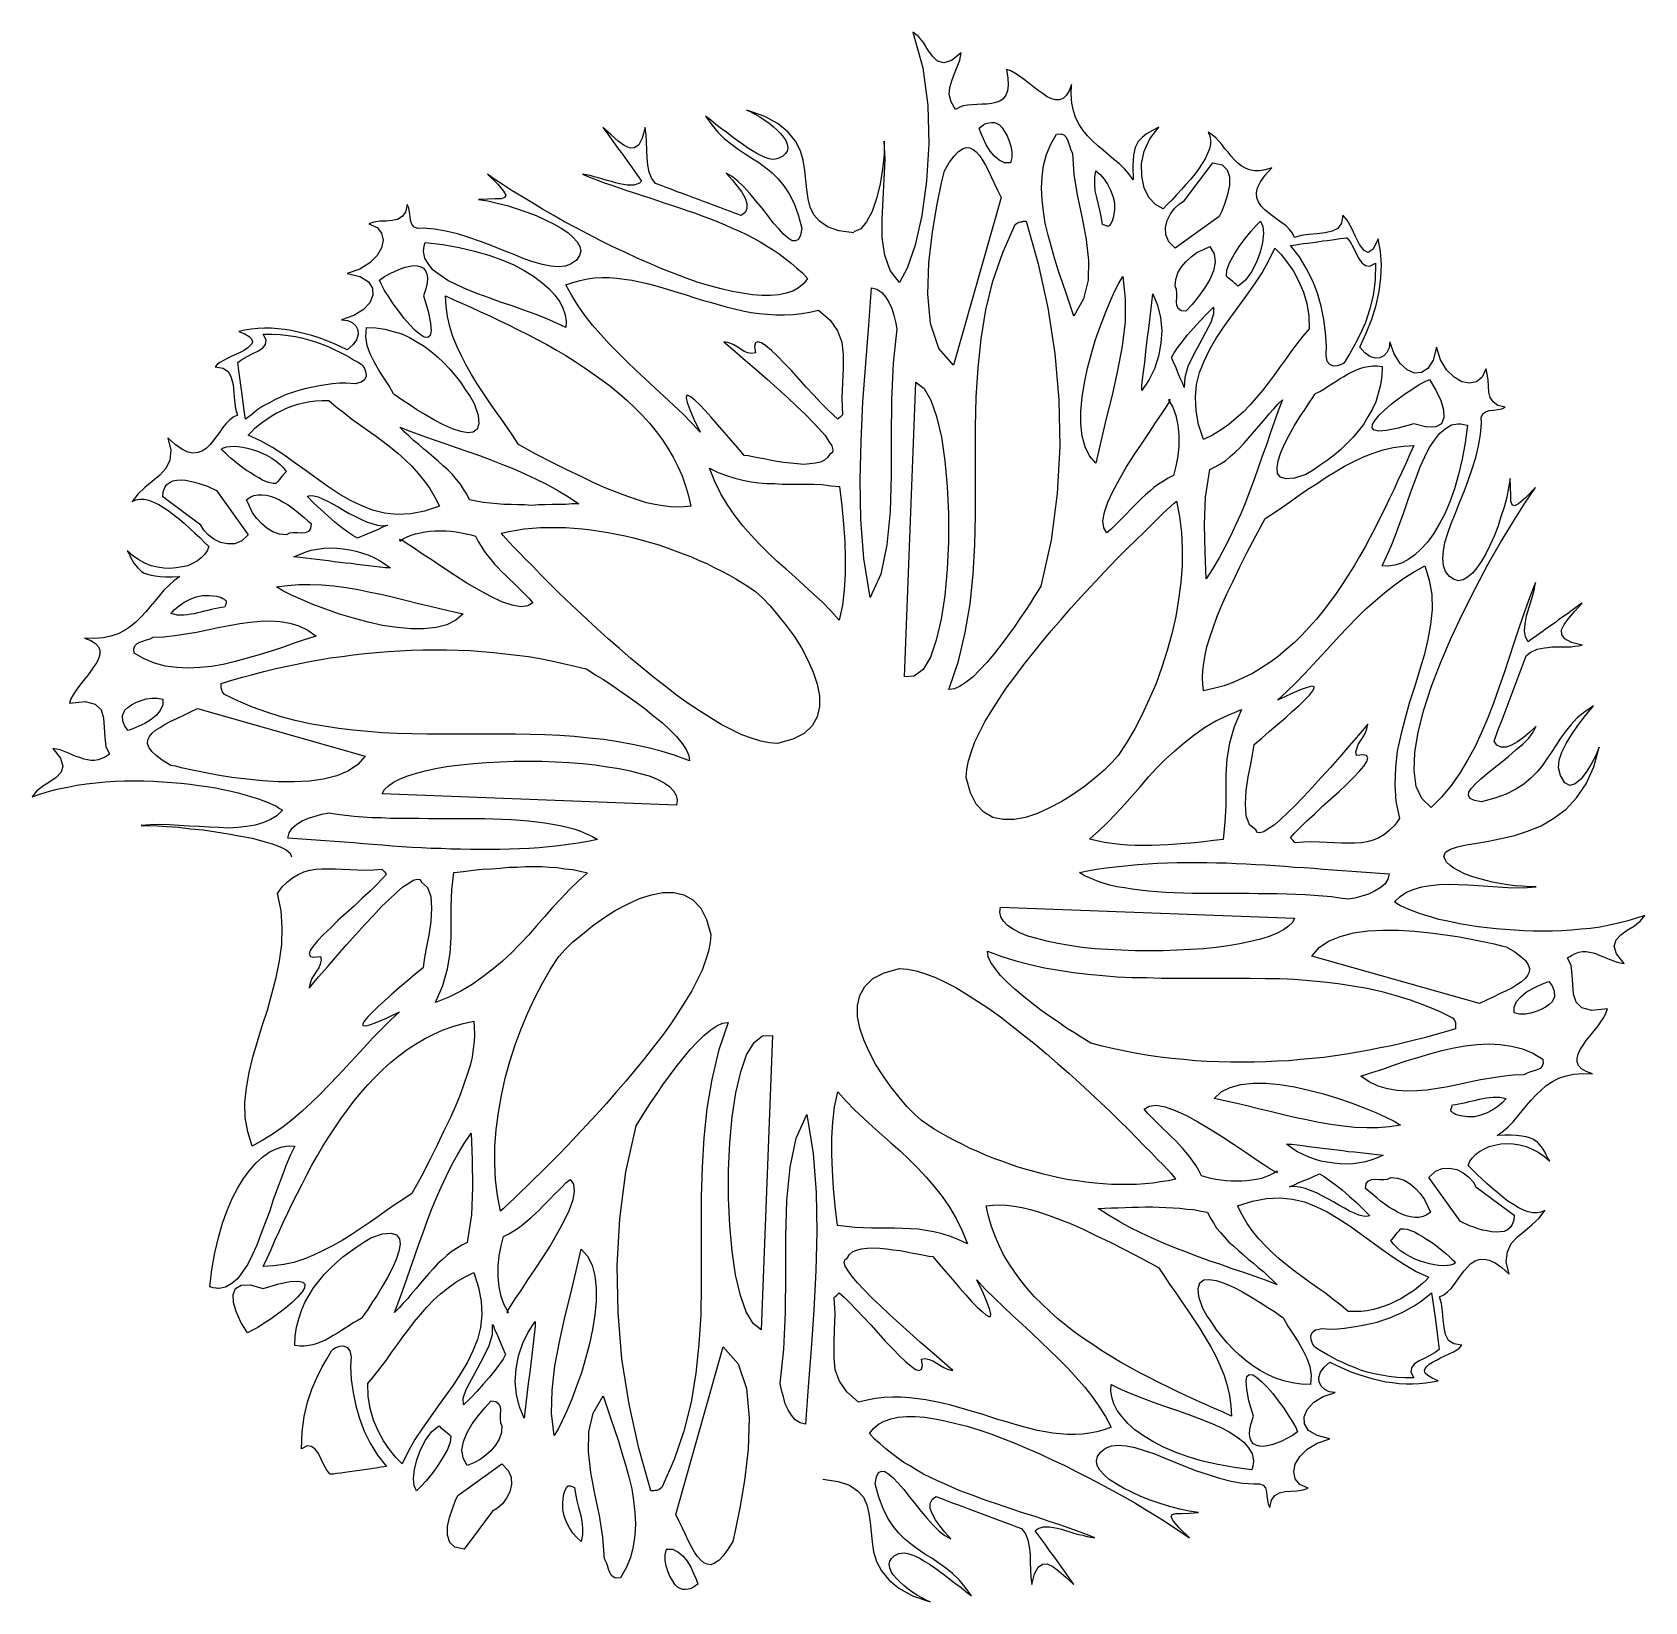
# Model space of a CAD drawing. Extents: x -63 to 64, y -59 to 65.
import ezdxf

# ---------------------------------------------------------------- set-up
doc = ezdxf.new("R2010")
doc.units = 0
doc.header["$MEASUREMENT"] = 0
doc.layers.get('0').update_dxf_attribs({"linetype": 'CONTINUOUS'})

msp = doc.modelspace()

# ---------------------------------------------------------------- linework, layer by layer
for points in [[(48.12, 0.18), (48.27, 0.51), (48.66, 0.74), (49.21, 0.94), (49.9, 1.09), (50.74, 1.22), (51.65, 1.37), (52.65, 1.58), (53.69, 1.83), (54.73, 2.16), (55.8, 2.59), (56.79, 3.18), (57.75, 3.89), (58.59, 4.8), (59.35, 5.9), (59.94, 7.22), (60.37, 8.79), (60.09, 8.13), (59.73, 7.45), (59.33, 6.81), (58.92, 6.25), (58.46, 5.9), (58.06, 5.77), (57.65, 5.97), (57.32, 6.56), (57.17, 7.14), (57.22, 7.75), (57.42, 8.39), (57.75, 9.07), (58.18, 9.76), (58.69, 10.49), (59.28, 11.26), (59.91, 12.04), (59.23, 11.56), (58.64, 11.08), (58.13, 10.55), (57.7, 10.01), (57.32, 9.48), (56.94, 8.92), (56.61, 8.39), (56.25, 7.85), (55.87, 7.32), (55.44, 6.81), (54.98, 6.33), (54.42, 5.87), (53.79, 5.46), (53.03, 5.08), (52.14, 4.75), (51.1, 4.47), (50.54, 4.57), (50.21, 4.73), (50.08, 4.96), (50.1, 5.23), (50.31, 5.54), (50.61, 5.9), (51.04, 6.28), (51.53, 6.71), (52.09, 7.14), (52.67, 7.6), (53.26, 8.08), (53.81, 8.56), (54.35, 9.02), (54.81, 9.5), (55.16, 9.96), (55.41, 10.42), (54.91, 9.96), (54.4, 9.55), (53.92, 9.2), (53.46, 8.94), (53.03, 8.79), (52.65, 8.79), (52.31, 8.94), (52.09, 9.25), (52.39, 10.09), (52.72, 10.93), (53.03, 11.77), (53.36, 12.6), (53.66, 13.44), (53.97, 14.28), (54.3, 15.14), (54.6, 15.98), (54.81, 16.16), (55.01, 16.29), (55.26, 16.39), (55.49, 16.49), (55.77, 16.54), (56.05, 16.59), (56.33, 16.64), (56.63, 16.67), (56.94, 16.67), (57.24, 16.67), (57.55, 16.69), (57.85, 16.69), (58.16, 16.69), (58.44, 16.72), (58.74, 16.75), (59.02, 16.8), (58.18, 17.03), (57.65, 17.3), (57.42, 17.63), (57.4, 18.02), (57.6, 18.45), (57.96, 18.93), (58.44, 19.49), (59.02, 20.13), (58.77, 19.95), (58.49, 19.74), (58.24, 19.57), (57.96, 19.36), (57.7, 19.18), (57.42, 18.98), (57.17, 18.8), (56.91, 18.6), (56.63, 18.42), (56.38, 18.22), (56.1, 18.04), (55.85, 17.84), (55.57, 17.66), (55.31, 17.46), (55.03, 17.28), (54.78, 17.08), (54.55, 17.46), (54.47, 17.94), (54.53, 18.5), (54.65, 19.13), (54.86, 19.79), (55.06, 20.48), (55.24, 21.14), (55.34, 21.75), (54.91, 20.61), (54.47, 19.44), (54.07, 18.24), (53.66, 17.05), (53.28, 15.83), (52.87, 14.64), (52.47, 13.44), (52.04, 12.25), (51.6, 11.08), (51.1, 9.94), (50.59, 8.82), (50, 7.75), (49.39, 6.73), (48.71, 5.77), (47.94, 4.85), (47.13, 4.02), (46.39, 4.73), (45.96, 5.69), (45.78, 6.94), (45.84, 8.36), (46.11, 9.96), (46.55, 11.71), (47.16, 13.57), (47.89, 15.48), (48.73, 17.43), (49.65, 19.39), (50.61, 21.29), (51.6, 23.15), (52.59, 24.9), (53.59, 26.53), (54.5, 27.98), (55.34, 29.22), (54.55, 28.41), (54.02, 27.95), (53.69, 27.77), (53.51, 27.85), (53.41, 28.15), (53.41, 28.61), (53.38, 29.22), (53.36, 29.93), (53.23, 29.2), (53.08, 28.46), (52.87, 27.67), (52.62, 26.91), (52.37, 26.12), (52.09, 25.39), (51.76, 24.67), (51.43, 24.01), (51.1, 23.43), (50.74, 22.89), (50.38, 22.49), (50, 22.16), (49.65, 21.95), (49.29, 21.88), (48.94, 21.98), (48.58, 22.21), (48.27, 22.62), (48.1, 23.07), (48.05, 23.63), (48.1, 24.24), (48.22, 24.9), (48.45, 25.64), (48.71, 26.4), (49.04, 27.21), (49.37, 28.05), (49.72, 28.92), (50.05, 29.78), (50.36, 30.7), (50.64, 31.59), (50.87, 32.5), (51.02, 33.39), (51.1, 34.28), (51.07, 34.74), (51.2, 35.02), (51.4, 35.19), (51.71, 35.29), (52.04, 35.32), (52.37, 35.37), (52.7, 35.42), (52.95, 35.55), (52.37, 35.68), (52.01, 35.96), (51.78, 36.31), (51.68, 36.74), (51.65, 37.2), (51.63, 37.68), (51.55, 38.17), (51.43, 38.57), (51.15, 37.91), (50.69, 37.56), (50.16, 37.43), (49.55, 37.56), (48.94, 37.91), (48.35, 38.5), (47.87, 39.28), (47.54, 40.28), (47.28, 39.26), (46.88, 38.6), (46.37, 38.27), (45.81, 38.24), (45.23, 38.5), (44.69, 39), (44.21, 39.74), (43.88, 40.71), (43.83, 40.22), (43.65, 39.87), (43.4, 39.59), (43.09, 39.44), (42.71, 39.41), (42.3, 39.54), (41.9, 39.82), (41.52, 40.28), (42.02, 41.39), (42.46, 42.49), (42.79, 43.58), (43.04, 44.67), (43.17, 45.74), (43.22, 46.78), (43.14, 47.82), (42.96, 48.81), (42.56, 48), (42.18, 47.72), (41.85, 47.9), (41.49, 48.36), (41.16, 48.99), (40.85, 49.68), (40.52, 50.29), (40.17, 50.67), (40.07, 50.03), (39.79, 49.63), (39.33, 49.4), (38.77, 49.27), (38.14, 49.19), (37.5, 49.14), (36.89, 49.07), (36.36, 48.91), (36.2, 49.25), (35.98, 49.55), (35.7, 49.83), (35.37, 50.08), (35.01, 50.34), (34.65, 50.59), (34.32, 50.85), (34.02, 51.1), (33.74, 51.38), (33.54, 51.71), (33.41, 52.04), (33.38, 52.42), (33.46, 52.83), (33.69, 53.29), (34.05, 53.82), (34.58, 54.4), (34.07, 54.25), (33.61, 54.17), (33.21, 54.17), (32.83, 54.25), (32.5, 54.38), (32.16, 54.56), (31.89, 54.78), (31.63, 55.04), (31.38, 55.32), (31.15, 55.62), (30.89, 55.9), (30.67, 56.21), (30.41, 56.49), (30.16, 56.77), (29.88, 57), (29.57, 57.2), (29.7, 56.92), (29.75, 56.59), (29.75, 56.26), (29.67, 55.9), (29.52, 55.52), (29.32, 55.11), (29.09, 54.73), (28.81, 54.3), (28.51, 53.9), (28.18, 53.49), (27.82, 53.08), (27.46, 52.68), (27.08, 52.27), (26.73, 51.89), (26.37, 51.53), (26.02, 51.18), (25.41, 51.51), (24.9, 52.07), (24.52, 52.83), (24.34, 53.74), (24.31, 54.71), (24.52, 55.72), (24.97, 56.69), (25.69, 57.6), (25.18, 57.33), (24.72, 57.07), (24.36, 56.79), (24.06, 56.46), (23.83, 56), (23.7, 55.39), (23.63, 54.56), (23.65, 53.46), (23.32, 53.92), (22.97, 54.33), (22.59, 54.71), (22.15, 55.06), (21.72, 55.42), (21.29, 55.78), (20.88, 56.13), (20.48, 56.51), (20.07, 56.92), (19.71, 57.33), (19.41, 57.81), (19.15, 58.32), (18.95, 58.88), (18.82, 59.49), (18.77, 60.2), (18.8, 60.96), (18.62, 60.45), (18.39, 60.1), (18.14, 59.87), (17.86, 59.76), (17.55, 59.76), (17.25, 59.84), (16.89, 59.99), (16.56, 60.22), (16.18, 60.48), (15.83, 60.76), (15.44, 61.06), (15.09, 61.34), (14.71, 61.62), (14.35, 61.85), (14.02, 62.03), (13.69, 62.15), (13.79, 61.47), (13.82, 60.91), (13.77, 60.45), (13.62, 60.12), (13.41, 59.84), (13.16, 59.66), (12.85, 59.54), (12.52, 59.46), (12.14, 59.41), (11.76, 59.41), (11.38, 59.38), (11, 59.36), (10.62, 59.33), (10.26, 59.28), (9.96, 59.15), (9.68, 59), (9.32, 59.59), (9.17, 60.17), (9.22, 60.73), (9.37, 61.26), (9.58, 61.82), (9.8, 62.36), (10.01, 62.89), (10.11, 63.45), (9.35, 62.84), (8.74, 62.66), (8.25, 62.81), (7.85, 63.2), (7.49, 63.7), (7.14, 64.26), (6.75, 64.75), (6.32, 65.08), (7.09, 62.28), (7.49, 59.31), (7.57, 56.28), (7.39, 53.36), (7.01, 50.64), (6.48, 48.3), (5.87, 46.5), (5.26, 45.36), (4.52, 46.32), (4.09, 47.52), (3.88, 48.89), (3.88, 50.39), (3.96, 51.94), (4.06, 53.51), (4.14, 55.06), (4.06, 56.51), (4.04, 55.45), (3.93, 54.3), (3.73, 53.11), (3.45, 51.99), (3.1, 50.97), (2.66, 50.16), (2.21, 49.6), (1.67, 49.37)], [(1.67, 49.27), (0.48, 49.45), (-0.41, 49.75), (-1.05, 50.19), (-1.5, 50.69), (-1.78, 51.3), (-1.93, 51.96), (-2.04, 52.68), (-2.11, 53.44), (-2.19, 54.2), (-2.32, 54.99), (-2.54, 55.75), (-2.93, 56.49), (-3.51, 57.2), (-4.3, 57.86), (-5.36, 58.44), (-6.76, 58.93), (-6.43, 58.8), (-6.1, 58.62), (-5.75, 58.42), (-5.39, 58.19), (-5.03, 57.94), (-4.7, 57.66), (-4.4, 57.38), (-4.12, 57.1), (-3.87, 56.82), (-3.69, 56.54), (-3.59, 56.26), (-3.54, 55.98), (-3.59, 55.72), (-3.71, 55.52), (-3.94, 55.32), (-4.3, 55.14), (-4.5, 55.09), (-4.73, 55.06), (-5.01, 55.11), (-5.31, 55.22), (-5.62, 55.34), (-5.97, 55.52), (-6.33, 55.75), (-6.71, 55.98), (-7.12, 56.26), (-7.52, 56.54), (-7.93, 56.84), (-8.34, 57.17), (-8.77, 57.48), (-9.2, 57.81), (-9.61, 58.14), (-10.01, 58.47), (-9.53, 57.78), (-9.05, 57.2), (-8.52, 56.69), (-7.98, 56.26), (-7.45, 55.88), (-6.89, 55.5), (-6.36, 55.17), (-5.82, 54.81), (-5.29, 54.43), (-4.78, 54), (-4.3, 53.54), (-3.84, 52.98), (-3.43, 52.35), (-3.05, 51.58), (-2.72, 50.69), (-2.44, 49.65), (-2.54, 49.09), (-2.7, 48.76), (-2.93, 48.64), (-3.2, 48.66), (-3.51, 48.86), (-3.87, 49.17), (-4.25, 49.6), (-4.68, 50.08), (-5.11, 50.64), (-5.57, 51.23), (-6.05, 51.81), (-6.53, 52.37), (-6.99, 52.9), (-7.47, 53.36), (-7.93, 53.72), (-8.39, 53.97), (-7.93, 53.46), (-7.52, 52.95), (-7.17, 52.47), (-6.91, 52.01), (-6.76, 51.58), (-6.76, 51.2), (-6.91, 50.87), (-7.22, 50.64), (-7.65, 50.8), (-8.06, 50.95), (-8.49, 51.13), (-8.9, 51.28), (-9.33, 51.43), (-9.74, 51.58), (-10.17, 51.74), (-10.57, 51.91), (-11.01, 52.07), (-11.41, 52.22), (-11.84, 52.37), (-12.25, 52.52), (-12.68, 52.68), (-13.11, 52.85), (-13.52, 53.01), (-13.95, 53.16), (-14.26, 53.56), (-14.46, 54.05), (-14.56, 54.61), (-14.61, 55.19), (-14.64, 55.8), (-14.66, 56.41), (-14.69, 57), (-14.77, 57.58), (-15, 56.74), (-15.27, 56.21), (-15.61, 55.98), (-15.96, 55.95), (-16.42, 56.16), (-16.9, 56.51), (-17.46, 57), (-18.1, 57.58), (-17.71, 57.05), (-17.33, 56.51), (-16.95, 55.98), (-16.57, 55.47), (-16.19, 54.94), (-15.81, 54.4), (-15.43, 53.87), (-15.05, 53.34), (-15.22, 53.18), (-15.43, 53.11), (-15.66, 53.03), (-15.91, 53.03), (-16.16, 53.03), (-16.47, 53.08), (-16.77, 53.13), (-17.1, 53.21), (-17.43, 53.31), (-17.76, 53.41), (-18.1, 53.51), (-18.45, 53.62), (-18.78, 53.69), (-19.11, 53.79), (-19.42, 53.84), (-19.72, 53.9), (-19.16, 53.67), (-18.58, 53.46), (-17.99, 53.23), (-17.41, 53.03), (-16.82, 52.83), (-16.21, 52.62), (-15.63, 52.42), (-15.02, 52.22), (-14.41, 52.04), (-13.8, 51.84), (-13.22, 51.63), (-12.61, 51.43), (-12, 51.23), (-11.41, 51.02), (-10.8, 50.82), (-10.22, 50.59), (-9.63, 50.39), (-9.05, 50.16), (-8.46, 49.91), (-7.91, 49.65), (-7.35, 49.4), (-6.79, 49.14), (-6.25, 48.86), (-5.72, 48.56), (-5.21, 48.25), (-4.7, 47.95), (-4.22, 47.62), (-3.74, 47.26), (-3.28, 46.88), (-2.82, 46.5), (-2.39, 46.12), (-1.99, 45.69), (-2.29, 45.28), (-2.7, 44.95), (-3.15, 44.7), (-3.66, 44.52), (-4.25, 44.39), (-4.91, 44.34), (-5.59, 44.34), (-6.33, 44.39), (-7.12, 44.52), (-7.93, 44.67), (-8.8, 44.87), (-9.68, 45.1), (-10.6, 45.38), (-11.54, 45.71), (-12.48, 46.07), (-13.45, 46.45), (-14.41, 46.86), (-15.4, 47.29), (-16.37, 47.75), (-17.36, 48.2), (-18.32, 48.69), (-19.26, 49.17), (-20.2, 49.68), (-21.12, 50.16), (-22.03, 50.67), (-22.87, 51.15), (-23.71, 51.66), (-24.5, 52.14), (-25.26, 52.6), (-25.95, 53.06), (-26.61, 53.49), (-27.19, 53.9), (-26.38, 53.11), (-25.92, 52.57), (-25.74, 52.24), (-25.82, 52.07), (-26.12, 51.96), (-26.58, 51.96), (-27.19, 51.94), (-27.9, 51.91), (-27.17, 51.79), (-26.43, 51.63), (-25.64, 51.43), (-24.85, 51.18), (-24.09, 50.92), (-23.36, 50.64), (-22.64, 50.31), (-21.98, 49.98), (-21.4, 49.65), (-20.86, 49.3), (-20.46, 48.94), (-20.13, 48.56), (-19.92, 48.2), (-19.85, 47.85), (-19.95, 47.49), (-20.18, 47.14), (-20.59, 46.83), (-21.04, 46.65), (-21.6, 46.6), (-22.21, 46.65), (-22.87, 46.78), (-23.61, 47.01), (-24.37, 47.26), (-25.18, 47.59), (-26.02, 47.92), (-26.89, 48.28), (-27.75, 48.61), (-28.67, 48.91), (-29.56, 49.19), (-30.47, 49.42), (-31.36, 49.58), (-32.25, 49.65), (-32.71, 49.63), (-32.99, 49.75), (-33.16, 49.96), (-33.26, 50.26), (-33.29, 50.59), (-33.34, 50.92), (-33.39, 51.25), (-33.52, 51.51), (-33.65, 50.92), (-33.9, 50.57), (-34.28, 50.34), (-34.71, 50.24), (-35.17, 50.21), (-35.65, 50.19), (-36.14, 50.11), (-36.54, 49.98), (-35.88, 49.7), (-35.53, 49.25), (-35.4, 48.71), (-35.53, 48.1), (-35.88, 47.49), (-36.47, 46.91), (-37.25, 46.42), (-38.25, 46.09), (-37.23, 45.84), (-36.57, 45.43), (-36.24, 44.93), (-36.21, 44.37), (-36.47, 43.78), (-36.97, 43.25), (-37.71, 42.77), (-38.68, 42.44), (-38.19, 42.38), (-37.84, 42.21), (-37.56, 41.95), (-37.41, 41.65), (-37.38, 41.27), (-37.51, 40.86), (-37.79, 40.45), (-38.25, 40.07), (-38.8, 40.33), (-39.36, 40.58), (-39.9, 40.81), (-40.46, 41.01), (-41.02, 41.19), (-41.55, 41.34), (-42.11, 41.47), (-42.64, 41.6), (-43.17, 41.67), (-43.71, 41.72), (-44.24, 41.77), (-44.75, 41.77), (-45.28, 41.75), (-45.79, 41.7), (-46.3, 41.62), (-46.78, 41.52), (-46.3, 41.32), (-45.97, 41.11), (-45.77, 40.94), (-45.69, 40.73), (-45.74, 40.55), (-45.87, 40.4), (-46.07, 40.22), (-46.33, 40.05), (-46.63, 39.89), (-46.96, 39.72), (-47.32, 39.56), (-47.65, 39.41), (-47.98, 39.23), (-48.26, 39.08), (-48.49, 38.9), (-48.64, 38.73), (-48, 38.62), (-47.6, 38.34), (-47.37, 37.89), (-47.22, 37.33), (-47.16, 36.69), (-47.11, 36.06), (-47.04, 35.45), (-46.88, 34.91), (-47.22, 34.76), (-47.52, 34.53), (-47.8, 34.25), (-48.05, 33.92), (-48.31, 33.57), (-48.56, 33.21), (-48.82, 32.88), (-49.07, 32.58), (-49.35, 32.3), (-49.68, 32.09), (-50.01, 31.97), (-50.39, 31.94), (-50.8, 32.02), (-51.26, 32.25), (-51.79, 32.6), (-52.37, 33.14), (-52.14, 32.17), (-52.22, 31.38), (-52.53, 30.72), (-53.01, 30.19), (-53.59, 29.7), (-54.18, 29.22), (-54.74, 28.71), (-55.17, 28.13), (-54.89, 28.26), (-54.56, 28.31), (-54.23, 28.31), (-53.87, 28.23), (-53.49, 28.08), (-53.08, 27.88), (-52.7, 27.65), (-52.27, 27.37), (-51.87, 27.06), (-51.46, 26.73), (-51.05, 26.38), (-50.65, 26.02), (-50.24, 25.64), (-49.86, 25.28), (-49.5, 24.93), (-49.15, 24.57), (-49.27, 24.24), (-49.48, 23.96), (-49.73, 23.68), (-50.04, 23.45), (-50.42, 23.25), (-50.8, 23.07), (-51.23, 22.97), (-51.71, 22.89), (-52.2, 22.84), (-52.68, 22.87), (-53.19, 22.95), (-53.69, 23.07), (-54.18, 23.28), (-54.66, 23.53), (-55.14, 23.86), (-55.57, 24.24), (-55.42, 23.99), (-55.3, 23.73), (-55.17, 23.5), (-55.04, 23.28), (-54.91, 23.1), (-54.76, 22.92), (-54.61, 22.77), (-54.43, 22.62), (-54.23, 22.49), (-53.97, 22.39), (-53.69, 22.31), (-53.36, 22.26), (-52.96, 22.21), (-52.53, 22.18), (-52.02, 22.18), (-51.43, 22.21), (-51.89, 21.88), (-52.3, 21.52), (-52.68, 21.14), (-53.03, 20.71), (-53.39, 20.28), (-53.75, 19.85), (-54.1, 19.44), (-54.48, 19.03), (-54.89, 18.63), (-55.3, 18.27), (-55.78, 17.97), (-56.29, 17.71), (-56.85, 17.51), (-57.46, 17.38), (-58.17, 17.33), (-58.93, 17.36), (-58.42, 17.18), (-58.07, 16.95), (-57.84, 16.69), (-57.73, 16.42), (-57.73, 16.11), (-57.81, 15.81), (-57.96, 15.45), (-58.19, 15.12), (-58.45, 14.74), (-58.73, 14.38), (-59.03, 14), (-59.31, 13.65), (-59.59, 13.26), (-59.82, 12.91), (-60, 12.58), (-60.12, 12.25), (-58.88, 12.38), (-58.09, 12.17), (-57.63, 11.71), (-57.43, 11.08), (-57.38, 10.32), (-57.33, 9.55), (-57.25, 8.82), (-56.97, 8.23), (-57.28, 8.03), (-57.56, 7.88), (-57.86, 7.78), (-58.14, 7.73), (-58.42, 7.73), (-58.7, 7.78), (-58.98, 7.83), (-59.23, 7.93), (-59.51, 8.03), (-59.79, 8.13), (-60.05, 8.26), (-60.33, 8.36), (-60.58, 8.46), (-60.86, 8.56), (-61.14, 8.61), (-61.42, 8.67), (-60.81, 7.9), (-60.63, 7.29), (-60.78, 6.81), (-61.17, 6.4), (-61.67, 6.05), (-62.23, 5.69), (-62.72, 5.31), (-63.05, 4.88), (-62.38, 5.11), (-61.7, 5.31), (-60.99, 5.49), (-60.25, 5.64), (-59.54, 5.79), (-58.78, 5.9), (-58.04, 5.97), (-57.28, 6.05), (-56.52, 6.1), (-55.78, 6.12), (-55.02, 6.12), (-54.25, 6.12), (-53.52, 6.1), (-52.78, 6.05), (-52.04, 6), (-51.31, 5.95), (-50.62, 5.87), (-49.93, 5.77), (-49.27, 5.67), (-48.61, 5.57), (-48, 5.44), (-47.39, 5.31), (-46.83, 5.18), (-46.27, 5.03), (-45.79, 4.88), (-45.31, 4.73), (-44.88, 4.57), (-44.47, 4.42), (-44.12, 4.27), (-43.81, 4.12), (-43.56, 3.96), (-43.33, 3.81), (-43.78, 3.38), (-44.29, 3.08), (-44.88, 2.82), (-45.49, 2.64), (-46.17, 2.52), (-46.86, 2.44), (-47.6, 2.41), (-48.36, 2.44), (-49.12, 2.47), (-49.91, 2.52), (-50.7, 2.57), (-51.48, 2.62), (-52.27, 2.67), (-53.03, 2.69), (-53.77, 2.67), (-54.48, 2.62), (-53.92, 2.62), (-53.21, 2.59), (-52.42, 2.54), (-51.53, 2.47), (-50.57, 2.36), (-49.58, 2.26), (-48.59, 2.11), (-47.6, 1.96), (-46.63, 1.78), (-45.72, 1.6), (-44.88, 1.37), (-44.14, 1.17), (-43.51, 0.92), (-43.05, 0.69), (-42.74, 0.43), (-42.62, 0.15)], [(11.53, 57.53), (11.68, 57.66), (11.86, 57.78), (12.07, 57.88), (12.29, 57.94), (12.5, 57.96), (12.73, 57.96), (12.93, 57.88), (13.13, 57.78), (13.34, 57.55), (13.54, 57.25), (13.74, 56.92), (13.89, 56.51), (14.02, 56.11), (14.1, 55.67), (14.1, 55.22), (14, 54.78), (13.54, 54.78), (13.11, 54.99), (12.73, 55.32), (12.4, 55.72), (12.09, 56.21), (11.86, 56.69), (11.66, 57.15), (11.53, 57.53)], [(8.79, 54.17), (9.19, 54.84), (9.55, 55.32), (9.88, 55.67), (10.21, 55.9), (10.52, 56), (10.79, 55.98), (11.05, 55.85), (11.3, 55.65), (11.56, 55.37), (11.79, 55.01), (12.04, 54.61), (12.27, 54.15), (12.5, 53.64), (12.75, 53.13), (13.01, 52.6), (13.26, 52.07), (9.52, 38.85), (8.36, 40.17), (7.69, 42.13), (7.49, 44.44), (7.57, 46.93), (7.85, 49.37), (8.23, 51.53), (8.56, 53.21), (8.79, 54.17)], [(17.63, 57.05), (17.96, 57.07), (18.19, 57), (18.37, 56.84), (18.49, 56.61), (18.57, 56.36), (18.67, 56.08), (18.75, 55.8), (18.88, 55.55), (19, 53.84), (19.28, 52.14), (19.64, 50.44), (19.97, 48.76), (20.15, 47.11), (20.12, 45.56), (19.76, 44.09), (18.98, 42.71), (18.7, 43.58), (18.42, 44.44), (18.09, 45.36), (17.78, 46.27), (17.5, 47.21), (17.22, 48.15), (16.97, 49.09), (16.74, 50.03), (16.59, 50.95), (16.49, 51.89), (16.44, 52.8), (16.49, 53.69), (16.61, 54.58), (16.84, 55.45), (17.17, 56.26), (17.63, 57.05)], [(27.69, 51.79), (29.93, 54.78), (30.67, 54.63), (31.07, 54.25), (31.25, 53.69), (31.25, 53.01), (31.1, 52.29), (30.87, 51.61), (30.64, 51), (30.44, 50.57), (26.96, 48.08), (26.47, 48.58), (26.24, 49.12), (26.22, 49.7), (26.35, 50.26), (26.6, 50.77), (26.93, 51.23), (27.31, 51.56), (27.69, 51.79)], [(21.59, 49.8), (21.54, 49.83), (21.42, 49.88), (21.29, 49.91), (21.24, 49.93), (21.16, 50.44), (21.06, 50.97), (20.93, 51.51), (20.81, 52.07), (20.68, 52.6), (20.63, 53.13), (20.63, 53.67), (20.73, 54.17), (21.06, 53.87), (21.37, 53.51), (21.65, 53.11), (21.87, 52.65), (22.05, 52.17), (22.18, 51.66), (22.18, 51.13), (22.1, 50.57), (22, 50.19), (21.87, 49.96), (21.77, 49.83), (21.72, 49.8), (21.7, 49.8), (21.67, 49.8), (21.62, 49.8), (21.59, 49.8)], [(9.14, 13.32), (9.91, 15.55), (10.44, 17.81), (10.82, 20.07), (11.07, 22.39), (11.2, 24.7), (11.25, 27.01), (11.25, 29.35), (11.25, 31.66), (11.25, 34), (11.3, 36.34), (11.46, 38.65), (11.68, 40.94), (12.07, 43.22), (12.62, 45.48), (13.39, 47.72), (14.38, 49.93), (14.48, 50.01), (14.58, 50.08), (14.66, 50.13), (14.78, 50.16), (14.89, 50.16), (14.99, 50.19), (15.11, 50.19), (15.24, 50.19), (16.18, 46.83), (16.94, 43.38), (17.5, 39.79), (17.81, 36.13), (17.88, 32.45), (17.68, 28.76), (17.2, 25.08), (16.39, 21.45), (16.18, 21.12), (15.9, 20.68), (15.57, 20.15), (15.19, 19.54), (14.73, 18.91), (14.28, 18.22), (13.77, 17.51), (13.23, 16.8), (12.68, 16.11), (12.14, 15.45), (11.58, 14.87), (11.05, 14.33), (10.52, 13.9), (10.03, 13.57), (9.58, 13.37), (9.14, 13.32)], [(31, 45.87), (31.05, 46.35), (31.25, 46.93), (31.61, 47.57), (32.01, 48.2), (32.47, 48.84), (32.95, 49.4), (33.36, 49.85), (33.69, 50.19), (33.87, 49.78), (33.92, 49.22), (33.84, 48.51), (33.66, 47.75), (33.38, 46.96), (32.98, 46.2), (32.5, 45.56), (31.94, 45.08), (31.89, 45.1), (31.78, 45.2), (31.63, 45.33), (31.48, 45.48), (31.3, 45.61), (31.15, 45.74), (31.05, 45.84), (31, 45.87)], [(-21.02, 41.83), (-21.75, 42.18), (-22.57, 42.54), (-23.43, 42.87), (-24.32, 43.2), (-25.24, 43.53), (-26.18, 43.83), (-27.06, 44.16), (-27.95, 44.49), (-28.82, 44.82), (-29.61, 45.18), (-30.32, 45.54), (-30.93, 45.94), (-31.46, 46.35), (-31.84, 46.81), (-32.12, 47.29), (-32.22, 47.8), (-32.22, 47.85), (-32.2, 48.03), (-32.17, 48.25), (-32.1, 48.53), (-30.72, 48.36), (-29.43, 48.13), (-28.21, 47.85), (-27.09, 47.52), (-26.07, 47.16), (-25.13, 46.75), (-24.3, 46.32), (-23.56, 45.87), (-22.9, 45.38), (-22.34, 44.87), (-21.88, 44.37), (-21.5, 43.86), (-21.25, 43.35), (-21.07, 42.82), (-20.99, 42.31), (-21.02, 41.83)], [(38.9, 40.35), (38.82, 41.42), (38.67, 42.46), (38.47, 43.5), (38.19, 44.52), (37.81, 45.48), (37.32, 46.45), (36.76, 47.39), (36.05, 48.28), (36.13, 48.28), (36.26, 48.3), (36.48, 48.33), (36.74, 48.38), (37.07, 48.43), (37.42, 48.48), (37.81, 48.53), (38.19, 48.58), (38.59, 48.64), (38.97, 48.69), (39.33, 48.74), (39.66, 48.79), (39.97, 48.84), (40.22, 48.86), (40.4, 48.89), (40.5, 48.89), (40.75, 48.56), (40.98, 48.15), (41.21, 47.7), (41.44, 47.26), (41.67, 46.91), (41.95, 46.7), (42.3, 46.65), (42.74, 46.88), (42.71, 45.56), (42.56, 44.34), (42.28, 43.22), (41.95, 42.21), (41.54, 41.29), (41.13, 40.48), (40.73, 39.77), (40.37, 39.18), (40.25, 39.03), (40.04, 38.9), (39.74, 38.8), (39.43, 38.78), (39.15, 38.9), (38.95, 39.16), (38.85, 39.64), (38.9, 40.35)], [(26.96, 45.08), (27.01, 45.61), (27.18, 46.12), (27.46, 46.6), (27.82, 47.01), (28.23, 47.39), (28.68, 47.72), (29.19, 47.97), (29.7, 48.2), (30.03, 47.62), (30.11, 46.96), (29.98, 46.3), (29.7, 45.61), (29.29, 44.93), (28.81, 44.26), (28.3, 43.65), (27.82, 43.1), (27.44, 43.15), (27.21, 43.32), (27.11, 43.58), (27.08, 43.86), (27.11, 44.19), (27.11, 44.52), (27.08, 44.82), (26.96, 45.08)], [(29.19, 33.01), (28.81, 34.18), (28.61, 35.27), (28.56, 36.34), (28.66, 37.33), (28.89, 38.27), (29.24, 39.18), (29.67, 40.07), (30.18, 40.94), (30.74, 41.8), (31.35, 42.64), (31.99, 43.5), (32.6, 44.37), (33.23, 45.26), (33.82, 46.14), (34.35, 47.09), (34.81, 48.08), (35.32, 47.57), (35.82, 46.93), (36.28, 46.25), (36.71, 45.46), (37.07, 44.62), (37.35, 43.71), (37.5, 42.74), (37.53, 41.72), (37.02, 41.14), (36.56, 40.53), (36.08, 39.92), (35.65, 39.31), (35.19, 38.67), (34.76, 38.06), (34.3, 37.45), (33.84, 36.87), (33.36, 36.29), (32.88, 35.73), (32.34, 35.19), (31.78, 34.69), (31.2, 34.2), (30.59, 33.77), (29.9, 33.36), (29.19, 33.01)], [(-35.7, 45.56), (-35.3, 45.84), (-34.87, 46.07), (-34.46, 46.27), (-34.05, 46.45), (-33.67, 46.58), (-33.32, 46.65), (-32.99, 46.7), (-32.71, 46.68), (-32.45, 46.6), (-32.22, 46.5), (-32.07, 46.3), (-31.97, 46.04), (-31.92, 45.74), (-31.94, 45.33), (-32.05, 44.87), (-32.22, 44.32), (-31.87, 43.1), (-31.69, 42.18), (-31.64, 41.57), (-31.71, 41.19), (-31.89, 41.04), (-32.17, 41.06), (-32.5, 41.27), (-32.88, 41.6), (-33.32, 42.03), (-33.75, 42.54), (-34.18, 43.1), (-34.61, 43.68), (-34.97, 44.24), (-35.3, 44.75), (-35.55, 45.2), (-35.7, 45.56)], [(0.78, 34.96), (0.73, 34.91), (0.61, 34.79), (0.45, 34.66), (0.4, 34.61), (0.02, 34.94), (-0.44, 35.4), (-0.94, 35.9), (-1.5, 36.51), (-2.09, 37.12), (-2.67, 37.79), (-3.23, 38.42), (-3.81, 39), (-4.35, 39.56), (-4.83, 40.02), (-5.26, 40.38), (-5.62, 40.63), (-5.9, 40.71), (-6.08, 40.61), (-6.15, 40.33), (-6.08, 39.82), (-6.38, 39.77), (-6.69, 39.84), (-6.97, 39.94), (-7.25, 40.12), (-7.52, 40.3), (-7.83, 40.48), (-8.19, 40.63), (-8.57, 40.71), (-7.7, 39.97), (-6.86, 39.23), (-6, 38.5), (-5.16, 37.76), (-4.35, 37.02), (-3.56, 36.31), (-2.85, 35.63), (-2.16, 34.99), (-1.58, 34.38), (-1.05, 33.82), (-0.61, 33.31), (-0.31, 32.86), (-0.08, 32.5), (0, 32.19), (-0.03, 31.99), (-0.23, 31.86), (-0.41, 31.59), (-0.64, 31.38), (-0.97, 31.23), (-1.35, 31.13), (-1.81, 31.08), (-2.29, 31.05), (-2.8, 31.08), (-3.33, 31.13), (-3.87, 31.2), (-4.4, 31.28), (-4.93, 31.38), (-5.42, 31.48), (-5.9, 31.56), (-6.3, 31.64), (-6.66, 31.71), (-6.97, 31.74), (-7.47, 32.35), (-8.01, 32.96), (-8.54, 33.59), (-9.07, 34.2), (-9.58, 34.76), (-10.04, 35.29), (-10.47, 35.73), (-10.85, 36.11), (-11.16, 36.34), (-11.39, 36.46), (-11.51, 36.46), (-11.54, 36.29), (-11.46, 35.93), (-11.26, 35.37), (-10.93, 34.61), (-10.45, 33.59), (-11.11, 34.3), (-11.82, 35.02), (-12.53, 35.7), (-13.27, 36.39), (-14, 37.07), (-14.74, 37.76), (-15.48, 38.45), (-16.19, 39.13), (-16.9, 39.82), (-17.61, 40.53), (-18.27, 41.27), (-18.91, 42), (-19.49, 42.74), (-20.05, 43.53), (-20.56, 44.34), (-21.02, 45.18), (-20.46, 45.38), (-19.9, 45.54), (-19.31, 45.66), (-18.76, 45.74), (-18.17, 45.76), (-17.59, 45.76), (-17, 45.71), (-16.42, 45.64), (-15.81, 45.56), (-15.22, 45.43), (-14.61, 45.28), (-14, 45.13), (-13.39, 44.95), (-12.78, 44.77), (-12.17, 44.59), (-11.54, 44.39), (-10.93, 44.19), (-10.29, 43.99), (-9.66, 43.81), (-9.02, 43.63), (-8.39, 43.45), (-7.73, 43.3), (-7.09, 43.15), (-6.43, 43.02), (-5.8, 42.94), (-5.14, 42.87), (-4.48, 42.82), (-3.81, 42.82), (-3.13, 42.84), (-2.47, 42.92), (-1.81, 43.04), (-1.12, 43.2), (-0.21, 42.41), (0.38, 41.57), (0.71, 40.66), (0.81, 39.69), (0.81, 38.62), (0.76, 37.48), (0.71, 36.26), (0.78, 34.96)], [(22.84, 45.84), (23.04, 44.09), (23.02, 42.26), (22.79, 40.35), (22.43, 38.45), (22, 36.51), (21.54, 34.66), (21.11, 32.86), (20.73, 31.15), (20.22, 31.71), (19.87, 32.42), (19.64, 33.26), (19.54, 34.23), (19.54, 35.24), (19.64, 36.34), (19.82, 37.48), (20.07, 38.62), (20.37, 39.77), (20.7, 40.89), (21.09, 41.95), (21.47, 42.97), (21.85, 43.88), (22.2, 44.67), (22.53, 45.33), (22.84, 45.84)], [(2.94, 20.56), (2.46, 23.63), (2.21, 26.71), (2.16, 29.81), (2.23, 32.88), (2.38, 35.96), (2.61, 39), (2.84, 42), (3.04, 44.95), (3.48, 44.85), (3.86, 44.59), (4.16, 44.24), (4.42, 43.81), (4.65, 43.32), (4.8, 42.79), (4.95, 42.26), (5.05, 41.72), (4.75, 39.03), (4.62, 36.13), (4.59, 33.14), (4.59, 30.19), (4.52, 27.34), (4.26, 24.7), (3.78, 22.41), (2.94, 20.56)], [(24.34, 37.25), (24.44, 38.14), (24.57, 39.06), (24.67, 39.94), (24.77, 40.86), (24.9, 41.75), (25, 42.66), (25.1, 43.55), (25.2, 44.47), (25.58, 43.58), (25.81, 42.61), (25.91, 41.6), (25.84, 40.58), (25.66, 39.56), (25.33, 38.57), (24.9, 37.68), (24.34, 36.87), (24.34, 36.92), (24.34, 37.07), (24.34, 37.2), (24.34, 37.25)], [(-24.75, 32.6), (-25.18, 33.26), (-25.62, 33.92), (-26.1, 34.61), (-26.58, 35.29), (-27.06, 35.98), (-27.52, 36.69), (-28.01, 37.4), (-28.44, 38.12), (-28.87, 38.85), (-29.25, 39.59), (-29.61, 40.35), (-29.91, 41.11), (-30.16, 41.9), (-30.34, 42.69), (-30.44, 43.5), (-30.5, 44.32), (-29.83, 44.01), (-29.15, 43.71), (-28.46, 43.4), (-27.75, 43.07), (-27.01, 42.74), (-26.28, 42.38), (-25.54, 42.03), (-24.78, 41.65), (-24.02, 41.27), (-23.28, 40.89), (-22.52, 40.48), (-21.75, 40.05), (-21.02, 39.61), (-20.28, 39.16), (-19.57, 38.67), (-18.86, 38.19), (-18.15, 37.68), (-17.49, 37.18), (-16.82, 36.64), (-16.19, 36.08), (-15.58, 35.5), (-15, 34.91), (-14.44, 34.28), (-13.9, 33.64), (-13.42, 32.98), (-12.99, 32.32), (-12.56, 31.61), (-12.2, 30.87), (-11.87, 30.14), (-11.59, 29.37), (-11.36, 28.56), (-11.18, 27.75), (-11.69, 27.7), (-12.23, 27.67), (-12.78, 27.7), (-13.37, 27.77), (-14, 27.88), (-14.66, 28.03), (-15.38, 28.26), (-16.14, 28.51), (-16.98, 28.82), (-17.87, 29.17), (-18.81, 29.6), (-19.82, 30.09), (-20.94, 30.62), (-22.11, 31.2), (-23.38, 31.86), (-24.75, 32.6)], [(26.68, 39.46), (26.88, 39.82), (27.16, 40.22), (27.51, 40.71), (27.95, 41.24), (28.43, 41.8), (28.94, 42.36), (29.45, 42.89), (29.98, 43.43), (30, 42.89), (29.78, 42.21), (29.37, 41.42), (28.89, 40.55), (28.4, 39.67), (27.97, 38.75), (27.72, 37.89), (27.69, 37.1), (27.64, 37.2), (27.54, 37.48), (27.36, 37.84), (27.18, 38.29), (27.01, 38.73), (26.83, 39.08), (26.73, 39.36), (26.68, 39.46)], [(-38.32, 37.45), (-38.86, 37.43), (-39.39, 37.38), (-39.92, 37.3), (-40.43, 37.23), (-40.96, 37.12), (-41.47, 37.02), (-41.98, 36.9), (-42.46, 36.74), (-42.97, 36.57), (-43.45, 36.36), (-43.94, 36.13), (-44.42, 35.88), (-44.88, 35.63), (-45.36, 35.32), (-45.79, 34.96), (-46.25, 34.61), (-46.35, 35.29), (-46.55, 36.74), (-46.76, 38.22), (-46.86, 39.06), (-46.53, 39.31), (-46.12, 39.54), (-45.67, 39.77), (-45.23, 40), (-44.88, 40.22), (-44.67, 40.5), (-44.62, 40.86), (-44.85, 41.29), (-44.17, 41.29), (-43.53, 41.27), (-42.9, 41.19), (-42.31, 41.11), (-41.73, 40.99), (-41.19, 40.83), (-40.66, 40.68), (-40.15, 40.5), (-39.69, 40.3), (-39.26, 40.1), (-38.83, 39.89), (-38.45, 39.69), (-38.07, 39.49), (-37.74, 39.28), (-37.43, 39.11), (-37.15, 38.93), (-37, 38.8), (-36.87, 38.6), (-36.77, 38.29), (-36.75, 37.99), (-36.87, 37.71), (-37.13, 37.51), (-37.61, 37.4), (-38.32, 37.45)], [(-34.59, 36.59), (-34.94, 37.23), (-35.35, 37.86), (-35.76, 38.47), (-36.11, 39.11), (-36.44, 39.74), (-36.67, 40.4), (-36.77, 41.09), (-36.72, 41.83), (-35.98, 41.8), (-35.27, 41.7), (-34.61, 41.52), (-33.95, 41.32), (-33.34, 41.04), (-32.76, 40.71), (-32.17, 40.35), (-31.64, 39.94), (-31.13, 39.51), (-30.65, 39.06), (-30.16, 38.55), (-29.73, 38.04), (-29.33, 37.51), (-28.95, 36.95), (-28.56, 36.39), (-28.23, 35.83), (-27.93, 34.91), (-27.88, 34.25), (-28.01, 33.82), (-28.31, 33.59), (-28.74, 33.54), (-29.3, 33.64), (-29.94, 33.85), (-30.65, 34.15), (-31.36, 34.53), (-32.07, 34.94), (-32.76, 35.35), (-33.37, 35.75), (-33.87, 36.08), (-34.28, 36.36), (-34.54, 36.54), (-34.59, 36.59)], [(38.03, 36.62), (38.36, 36.79), (38.67, 36.97), (38.97, 37.18), (39.3, 37.38), (39.61, 37.58), (39.91, 37.79), (40.25, 37.96), (40.55, 38.14), (40.85, 38.32), (41.19, 38.47), (41.52, 38.6), (41.85, 38.7), (42.18, 38.75), (42.53, 38.8), (42.89, 38.8), (43.27, 38.75), (43.24, 38.01), (43.14, 37.3), (42.96, 36.64), (42.76, 35.98), (42.48, 35.37), (42.15, 34.79), (41.8, 34.2), (41.39, 33.67), (40.96, 33.16), (40.5, 32.68), (39.99, 32.19), (39.48, 31.76), (38.95, 31.36), (38.39, 30.98), (37.83, 30.59), (37.27, 30.26), (36.36, 29.96), (35.7, 29.91), (35.26, 30.04), (35.04, 30.34), (34.99, 30.77), (35.09, 31.33), (35.29, 31.97), (35.6, 32.68), (35.98, 33.39), (36.38, 34.1), (36.79, 34.79), (37.2, 35.4), (37.53, 35.9), (37.81, 36.31), (37.98, 36.57), (38.03, 36.62)], [(5.66, 14.33), (6.55, 37.51), (7.19, 37.02), (7.72, 36.11), (8.18, 34.81), (8.56, 33.19), (8.84, 31.33), (9.02, 29.3), (9.12, 27.14), (9.12, 24.95), (9.02, 22.79), (8.84, 20.73), (8.53, 18.85), (8.15, 17.2), (7.69, 15.86), (7.11, 14.89), (6.42, 14.36), (5.66, 14.33)], [(47, 37.73), (47.51, 36.9), (47.89, 36.08), (48.1, 35.35), (48.12, 34.74), (47.94, 34.25), (47.49, 34), (46.78, 33.97), (45.76, 34.25), (44.54, 33.9), (43.62, 33.72), (43.01, 33.67), (42.63, 33.74), (42.48, 33.92), (42.51, 34.2), (42.71, 34.53), (43.04, 34.91), (43.47, 35.35), (43.98, 35.78), (44.54, 36.21), (45.12, 36.64), (45.68, 37), (46.19, 37.33), (46.65, 37.58), (47, 37.73)], [(-30.98, 27.75), (-32.15, 27.37), (-33.24, 27.16), (-34.31, 27.11), (-35.3, 27.21), (-36.24, 27.44), (-37.15, 27.8), (-38.04, 28.23), (-38.91, 28.74), (-39.77, 29.3), (-40.61, 29.91), (-41.47, 30.54), (-42.34, 31.15), (-43.23, 31.79), (-44.12, 32.37), (-45.06, 32.91), (-46.05, 33.36), (-45.79, 33.62), (-45.54, 33.87), (-45.23, 34.13), (-44.9, 34.38), (-44.57, 34.61), (-44.22, 34.84), (-43.84, 35.07), (-43.43, 35.27), (-43.02, 35.47), (-42.59, 35.63), (-42.13, 35.78), (-41.68, 35.9), (-41.19, 36.01), (-40.71, 36.06), (-40.2, 36.08), (-39.69, 36.08), (-39.11, 35.57), (-38.5, 35.12), (-37.89, 34.63), (-37.28, 34.2), (-36.64, 33.74), (-36.03, 33.31), (-35.42, 32.86), (-34.84, 32.4), (-34.26, 31.92), (-33.7, 31.43), (-33.16, 30.9), (-32.66, 30.34), (-32.17, 29.76), (-31.74, 29.15), (-31.33, 28.46), (-30.98, 27.75)], [(26.45, 36.13), (26.78, 35.55), (27.03, 34.89), (27.18, 34.13), (27.26, 33.34), (27.26, 32.5), (27.18, 31.69), (27.03, 30.9), (26.83, 30.16), (26.42, 29.96), (26.04, 29.73), (25.66, 29.48), (25.3, 29.22), (24.97, 28.94), (24.64, 28.66), (24.34, 28.38), (24.03, 28.08), (23.73, 27.77), (23.42, 27.47), (23.14, 27.16), (22.84, 26.86), (22.53, 26.55), (22.23, 26.25), (21.92, 25.94), (21.59, 25.66), (21.34, 26.05), (21.26, 26.6), (21.39, 27.29), (21.67, 28.08), (22.08, 28.97), (22.59, 29.88), (23.14, 30.85), (23.75, 31.81), (24.36, 32.73), (24.95, 33.59), (25.48, 34.41), (25.94, 35.07), (26.3, 35.63), (26.52, 35.98), (26.57, 36.16), (26.45, 36.13)], [(29.4, 22.03), (29.32, 24.14), (29.29, 26.3), (29.37, 28.46), (29.7, 30.64), (30.13, 30.85), (30.54, 31.1), (30.95, 31.36), (31.3, 31.66), (31.68, 31.99), (32.04, 32.32), (32.37, 32.7), (32.72, 33.08), (33.05, 33.47), (33.38, 33.85), (33.71, 34.25), (34.05, 34.63), (34.38, 35.04), (34.73, 35.42), (35.06, 35.78), (35.42, 36.13), (35.09, 35.27), (34.76, 34.38), (34.45, 33.49), (34.15, 32.58), (33.82, 31.69), (33.51, 30.77), (33.18, 29.86), (32.85, 28.97), (32.5, 28.05), (32.14, 27.16), (31.73, 26.27), (31.33, 25.39), (30.89, 24.52), (30.44, 23.68), (29.93, 22.84), (29.4, 22.03)], [(-20, 27.95), (-20.53, 27.93), (-21.04, 27.9), (-21.58, 27.9), (-22.11, 27.88), (-22.64, 27.85), (-23.18, 27.85), (-23.71, 27.82), (-24.27, 27.85), (-24.8, 27.85), (-25.34, 27.88), (-25.9, 27.9), (-26.43, 27.93), (-26.99, 28), (-27.52, 28.05), (-28.08, 28.15), (-28.61, 28.26), (-28.82, 28.69), (-29.07, 29.09), (-29.33, 29.5), (-29.63, 29.86), (-29.96, 30.24), (-30.29, 30.59), (-30.67, 30.92), (-31.05, 31.28), (-31.44, 31.61), (-31.82, 31.94), (-32.22, 32.27), (-32.6, 32.6), (-33.01, 32.93), (-33.39, 33.29), (-33.75, 33.62), (-34.1, 33.97), (-33.24, 33.64), (-32.35, 33.31), (-31.46, 33.01), (-30.55, 32.7), (-29.66, 32.37), (-28.74, 32.07), (-27.83, 31.74), (-26.94, 31.41), (-26.02, 31.05), (-25.13, 30.7), (-24.24, 30.29), (-23.36, 29.88), (-22.49, 29.45), (-21.65, 28.99), (-20.81, 28.49), (-20, 27.95)], [(43.27, 23.05), (43.62, 23.78), (43.98, 24.6), (44.31, 25.46), (44.64, 26.35), (44.97, 27.27), (45.28, 28.21), (45.61, 29.09), (45.94, 29.98), (46.27, 30.85), (46.62, 31.64), (46.98, 32.35), (47.39, 32.96), (47.79, 33.49), (48.25, 33.87), (48.73, 34.15), (49.24, 34.25), (49.29, 34.25), (49.47, 34.23), (49.7, 34.2), (49.98, 34.13), (49.8, 32.75), (49.57, 31.46), (49.29, 30.24), (48.96, 29.12), (48.61, 28.1), (48.2, 27.16), (47.77, 26.33), (47.31, 25.59), (46.83, 24.93), (46.32, 24.37), (45.81, 23.91), (45.3, 23.53), (44.79, 23.28), (44.26, 23.1), (43.75, 23.02), (43.27, 23.05)], [(-43.84, 29.55), (-44.06, 29.55), (-44.32, 29.6), (-44.6, 29.68), (-44.9, 29.81), (-45.21, 29.98), (-45.54, 30.16), (-45.84, 30.37), (-46.17, 30.57), (-46.5, 30.8), (-46.81, 31.03), (-47.09, 31.28), (-47.37, 31.51), (-47.62, 31.71), (-47.82, 31.92), (-48, 32.09), (-48.16, 32.25), (-47.98, 32.35), (-47.75, 32.42), (-47.49, 32.45), (-47.19, 32.47), (-46.83, 32.45), (-46.48, 32.4), (-46.1, 32.32), (-45.72, 32.22), (-45.31, 32.09), (-44.93, 31.94), (-44.55, 31.74), (-44.17, 31.53), (-43.84, 31.31), (-43.53, 31.05), (-43.28, 30.8), (-43.05, 30.49), (-43.07, 30.44), (-43.17, 30.34), (-43.3, 30.19), (-43.43, 30.04), (-43.58, 29.86), (-43.71, 29.7), (-43.81, 29.6), (-43.84, 29.55)], [(34.05, 26.78), (34.71, 27.21), (35.37, 27.65), (36.05, 28.13), (36.74, 28.61), (37.42, 29.09), (38.14, 29.55), (38.85, 30.04), (39.56, 30.47), (40.3, 30.9), (41.03, 31.28), (41.8, 31.64), (42.56, 31.94), (43.35, 32.19), (44.13, 32.37), (44.95, 32.47), (45.76, 32.53), (45.45, 31.86), (45.15, 31.18), (44.84, 30.49), (44.51, 29.78), (44.18, 29.04), (43.83, 28.31), (43.47, 27.57), (43.09, 26.81), (42.71, 26.05), (42.33, 25.31), (41.92, 24.55), (41.49, 23.78), (41.06, 23.05), (40.6, 22.31), (40.12, 21.6), (39.64, 20.89), (39.13, 20.18), (38.62, 19.52), (38.09, 18.85), (37.53, 18.22), (36.94, 17.61), (36.36, 17.03), (35.72, 16.47), (35.09, 15.93), (34.43, 15.45), (33.77, 15.02), (33.05, 14.59), (32.32, 14.23), (31.58, 13.9), (30.82, 13.62), (30, 13.39), (29.19, 13.21), (29.14, 13.72), (29.12, 14.26), (29.14, 14.81), (29.22, 15.4), (29.32, 16.03), (29.47, 16.69), (29.7, 17.41), (29.95, 18.17), (30.26, 19.01), (30.61, 19.9), (31.05, 20.84), (31.53, 21.85), (32.06, 22.97), (32.65, 24.14), (33.31, 25.41), (34.05, 26.78)], [(0.5, 18.78), (-0.16, 19.52), (-0.82, 20.2), (-1.53, 20.86), (-2.24, 21.52), (-2.95, 22.16), (-3.66, 22.79), (-4.4, 23.43), (-5.09, 24.09), (-5.8, 24.78), (-6.46, 25.49), (-7.09, 26.22), (-7.7, 27.01), (-8.29, 27.85), (-8.82, 28.74), (-9.28, 29.7), (-9.71, 30.75), (-9.02, 30.42), (-8.36, 30.16), (-7.7, 29.96), (-7.07, 29.81), (-6.43, 29.68), (-5.82, 29.6), (-5.21, 29.55), (-4.6, 29.53), (-3.99, 29.5), (-3.38, 29.5), (-2.75, 29.5), (-2.14, 29.5), (-1.5, 29.48), (-0.84, 29.45), (-0.16, 29.37), (0.53, 29.3), (0.71, 27.77), (0.84, 26.35), (0.94, 24.98), (0.99, 23.66), (0.99, 22.39), (0.91, 21.17), (0.76, 19.95), (0.5, 18.78)], [(-49.76, 26.25), (-52.75, 28.49), (-52.73, 28.89), (-52.6, 29.22), (-52.45, 29.45), (-52.22, 29.63), (-51.97, 29.76), (-51.66, 29.81), (-51.33, 29.83), (-50.98, 29.81), (-50.62, 29.73), (-50.26, 29.65), (-49.91, 29.55), (-49.58, 29.43), (-49.25, 29.32), (-48.97, 29.2), (-48.74, 29.09), (-48.54, 28.99), (-46.05, 25.51), (-46.55, 25.03), (-47.09, 24.8), (-47.67, 24.78), (-48.23, 24.9), (-48.74, 25.16), (-49.2, 25.49), (-49.53, 25.87), (-49.76, 26.25)], [(-43.05, 25.51), (-43.58, 25.56), (-44.09, 25.74), (-44.57, 26.02), (-44.98, 26.38), (-45.36, 26.78), (-45.69, 27.24), (-45.94, 27.75), (-46.17, 28.26), (-45.89, 28.46), (-45.59, 28.59), (-45.26, 28.66), (-44.93, 28.66), (-44.6, 28.61), (-44.27, 28.54), (-43.91, 28.41), (-43.58, 28.26), (-43.23, 28.05), (-42.9, 27.85), (-42.57, 27.62), (-42.23, 27.37), (-41.93, 27.11), (-41.62, 26.86), (-41.35, 26.6), (-41.07, 26.38), (-41.12, 25.99), (-41.29, 25.77), (-41.55, 25.66), (-41.83, 25.64), (-42.16, 25.66), (-42.49, 25.66), (-42.79, 25.64), (-43.05, 25.51)], [(-37.43, 25.23), (-37.79, 25.44), (-38.19, 25.72), (-38.68, 26.07), (-39.21, 26.5), (-39.77, 26.99), (-40.33, 27.49), (-40.86, 28), (-41.4, 28.54), (-41.14, 28.59), (-40.86, 28.56), (-40.53, 28.49), (-40.18, 28.33), (-39.8, 28.15), (-39.39, 27.93), (-38.96, 27.7), (-38.52, 27.44), (-38.09, 27.19), (-37.64, 26.96), (-37.18, 26.73), (-36.72, 26.53), (-36.29, 26.38), (-35.86, 26.27), (-35.45, 26.22), (-35.07, 26.25), (-35.17, 26.2), (-35.45, 26.1), (-35.81, 25.92), (-36.24, 25.74), (-36.7, 25.56), (-37.05, 25.39), (-37.33, 25.28), (-37.43, 25.23)], [(10.52, 6.38), (10.57, 7.01), (10.69, 7.7), (10.92, 8.44), (11.2, 9.2), (11.58, 9.99), (12.01, 10.83), (12.52, 11.66), (13.08, 12.53), (13.67, 13.42), (14.33, 14.33), (15.01, 15.22), (15.72, 16.14), (16.46, 17.05), (17.2, 17.94), (17.99, 18.83), (18.75, 19.72), (19.54, 20.58), (20.3, 21.4), (21.06, 22.21), (21.8, 23), (22.51, 23.73), (23.2, 24.42), (23.86, 25.08), (24.47, 25.66), (25.02, 26.22), (25.53, 26.71), (25.96, 27.14), (26.35, 27.49), (26.65, 27.77), (26.88, 27.98), (27.03, 28.1), (27.08, 28.15), (27.31, 26.94), (27.46, 25.69), (27.51, 24.39), (27.51, 23.07), (27.41, 21.75), (27.24, 20.4), (27.01, 19.06), (26.7, 17.71), (26.35, 16.39), (25.91, 15.07), (25.46, 13.8), (24.92, 12.55), (24.36, 11.36), (23.78, 10.22), (23.14, 9.12), (22.48, 8.11), (21.98, 7.57), (21.37, 6.96), (20.63, 6.35), (19.82, 5.69), (18.95, 5.08), (18.04, 4.5), (17.07, 3.99), (16.13, 3.56), (15.19, 3.25), (14.28, 3.08), (13.41, 3.08), (12.62, 3.25), (11.91, 3.66), (11.3, 4.29), (10.85, 5.18), (10.52, 6.38)], [(-34.1, 25), (-33.82, 25.18), (-33.52, 25.33), (-33.21, 25.46), (-32.86, 25.59), (-32.48, 25.66), (-32.1, 25.74), (-31.71, 25.79), (-31.31, 25.82), (-30.88, 25.82), (-30.47, 25.82), (-30.06, 25.79), (-29.66, 25.74), (-29.25, 25.66), (-28.87, 25.59), (-28.49, 25.49), (-28.13, 25.39), (-27.93, 24.98), (-27.7, 24.6), (-27.45, 24.22), (-27.19, 23.86), (-26.91, 23.53), (-26.63, 23.2), (-26.35, 22.89), (-26.05, 22.59), (-25.74, 22.29), (-25.44, 21.98), (-25.13, 21.7), (-24.83, 21.4), (-24.52, 21.09), (-24.22, 20.79), (-23.91, 20.48), (-23.63, 20.15), (-24.02, 19.9), (-24.57, 19.82), (-25.26, 19.95), (-26.05, 20.23), (-26.94, 20.63), (-27.85, 21.14), (-28.82, 21.7), (-29.78, 22.31), (-30.7, 22.92), (-31.56, 23.5), (-32.38, 24.04), (-33.04, 24.5), (-33.6, 24.85), (-33.95, 25.08), (-34.13, 25.13), (-34.1, 25)], [(-4.35, 9.07), (-4.98, 9.12), (-5.67, 9.25), (-6.41, 9.48), (-7.17, 9.76), (-7.96, 10.14), (-8.8, 10.57), (-9.63, 11.08), (-10.5, 11.64), (-11.39, 12.22), (-12.3, 12.88), (-13.19, 13.57), (-14.11, 14.28), (-15.02, 15.02), (-15.91, 15.75), (-16.8, 16.54), (-17.69, 17.3), (-18.55, 18.09), (-19.37, 18.85), (-20.18, 19.62), (-20.97, 20.35), (-21.7, 21.07), (-22.39, 21.75), (-23.05, 22.41), (-23.63, 23.02), (-24.19, 23.58), (-24.68, 24.09), (-25.11, 24.52), (-25.46, 24.9), (-25.74, 25.21), (-25.95, 25.44), (-26.07, 25.59), (-26.12, 25.64), (-25.51, 25.77), (-24.91, 25.87), (-24.3, 25.97), (-23.66, 26.02), (-23.02, 26.07), (-22.36, 26.07), (-21.7, 26.07), (-21.04, 26.07), (-20.38, 26.02), (-19.72, 25.97), (-19.04, 25.89), (-18.37, 25.79), (-17.69, 25.69), (-17.03, 25.56), (-16.34, 25.41), (-15.68, 25.26), (-15.02, 25.08), (-14.36, 24.9), (-13.7, 24.7), (-13.04, 24.47), (-12.4, 24.24), (-11.77, 24.01), (-11.13, 23.76), (-10.52, 23.48), (-9.91, 23.23), (-9.33, 22.92), (-8.74, 22.64), (-8.19, 22.34), (-7.63, 22.03), (-7.09, 21.7), (-6.58, 21.37), (-6.08, 21.04), (-5.54, 20.53), (-4.93, 19.92), (-4.32, 19.18), (-3.66, 18.37), (-3.05, 17.51), (-2.47, 16.59), (-1.96, 15.63), (-1.53, 14.69), (-1.22, 13.75), (-1.05, 12.83), (-1.05, 11.97), (-1.22, 11.18), (-1.63, 10.47), (-2.26, 9.86), (-3.15, 9.4), (-4.35, 9.07)], [(-35.22, 22.89), (-35.68, 22.95), (-36.11, 23), (-36.57, 23.07), (-37.03, 23.12), (-37.46, 23.17), (-37.92, 23.23), (-38.37, 23.28), (-38.83, 23.33), (-39.26, 23.38), (-39.72, 23.45), (-40.18, 23.5), (-40.63, 23.56), (-41.09, 23.61), (-41.52, 23.66), (-41.98, 23.71), (-42.44, 23.76), (-42.01, 23.96), (-41.55, 24.14), (-41.07, 24.29), (-40.58, 24.37), (-40.07, 24.44), (-39.57, 24.47), (-39.06, 24.44), (-38.55, 24.39), (-38.04, 24.32), (-37.53, 24.22), (-37.03, 24.06), (-36.54, 23.89), (-36.09, 23.68), (-35.65, 23.45), (-35.22, 23.17), (-34.84, 22.89), (-34.89, 22.89), (-35.02, 22.89), (-35.17, 22.89), (-35.22, 22.89)], [(36.41, 1.25), (36.36, 1.3), (36.23, 1.45), (36.1, 1.58), (36.05, 1.63), (36.38, 2.01), (36.84, 2.47), (37.35, 2.97), (37.96, 3.53), (38.57, 4.12), (39.23, 4.7), (39.86, 5.26), (40.45, 5.84), (41.01, 6.38), (41.46, 6.86), (41.82, 7.29), (42.07, 7.65), (42.15, 7.93), (42.05, 8.11), (41.77, 8.18), (41.26, 8.11), (41.21, 8.41), (41.29, 8.72), (41.39, 9), (41.57, 9.28), (41.74, 9.55), (41.92, 9.86), (42.07, 10.22), (42.15, 10.6), (41.41, 9.73), (40.68, 8.89), (39.94, 8.03), (39.2, 7.19), (38.47, 6.38), (37.75, 5.59), (37.07, 4.88), (36.43, 4.19), (35.82, 3.61), (35.26, 3.08), (34.76, 2.64), (34.3, 2.34), (33.94, 2.11), (33.64, 2.03), (33.44, 2.06), (33.31, 2.26), (32.83, 2.67), (32.57, 3.38), (32.5, 4.32), (32.57, 5.36), (32.72, 6.43), (32.93, 7.45), (33.08, 8.33), (33.18, 9), (33.79, 9.5), (34.4, 10.04), (35.04, 10.57), (35.65, 11.1), (36.2, 11.61), (36.74, 12.07), (37.17, 12.5), (37.55, 12.88), (37.78, 13.19), (37.91, 13.42), (37.91, 13.54), (37.73, 13.57), (37.37, 13.49), (36.81, 13.29), (36.05, 12.96), (35.04, 12.48), (35.75, 13.14), (36.46, 13.85), (37.15, 14.56), (37.83, 15.3), (38.52, 16.03), (39.2, 16.77), (39.89, 17.51), (40.58, 18.22), (41.26, 18.93), (41.97, 19.64), (42.71, 20.3), (43.45, 20.94), (44.18, 21.52), (44.97, 22.08), (45.78, 22.59), (46.62, 23.05), (46.98, 21.93), (47.18, 20.79), (47.21, 19.62), (47.08, 18.45), (46.88, 17.25), (46.57, 16.03), (46.22, 14.81), (45.84, 13.57), (45.43, 12.32), (45.07, 11.05), (44.74, 9.76), (44.46, 8.46), (44.31, 7.17), (44.26, 5.84), (44.36, 4.5), (44.64, 3.15), (44.26, 2.64), (43.85, 2.24), (43.45, 1.91), (43.01, 1.65), (42.56, 1.45), (42.1, 1.32), (41.62, 1.25), (41.13, 1.22), (40.6, 1.22), (40.07, 1.22), (39.51, 1.25), (38.92, 1.27), (38.34, 1.3), (37.7, 1.32), (37.07, 1.3), (36.41, 1.25)], [(-43.81, 21.4), (-42.95, 21.52), (-42.06, 21.6), (-41.17, 21.6), (-40.23, 21.57), (-39.29, 21.47), (-38.32, 21.34), (-37.38, 21.19), (-36.42, 20.99), (-35.45, 20.79), (-34.48, 20.56), (-33.54, 20.33), (-32.63, 20.1), (-31.71, 19.87), (-30.83, 19.67), (-29.96, 19.46), (-29.12, 19.29), (-29.68, 18.78), (-30.39, 18.42), (-31.23, 18.19), (-32.2, 18.09), (-33.21, 18.09), (-34.31, 18.19), (-35.45, 18.37), (-36.59, 18.63), (-37.74, 18.93), (-38.86, 19.26), (-39.92, 19.64), (-40.94, 20.02), (-41.85, 20.4), (-42.64, 20.76), (-43.3, 21.09), (-43.81, 21.4)], [(-47.77, 20.15), (-47.8, 20.1), (-47.82, 19.97), (-47.88, 19.85), (-47.9, 19.79), (-48.16, 19.77), (-48.41, 19.72), (-48.69, 19.67), (-48.94, 19.62), (-49.22, 19.54), (-49.48, 19.49), (-49.76, 19.41), (-50.01, 19.36), (-50.29, 19.29), (-50.57, 19.24), (-50.82, 19.21), (-51.1, 19.18), (-51.36, 19.18), (-51.64, 19.18), (-51.89, 19.24), (-52.14, 19.29), (-51.84, 19.62), (-51.48, 19.92), (-51.08, 20.2), (-50.62, 20.43), (-50.14, 20.61), (-49.63, 20.73), (-49.1, 20.73), (-48.54, 20.66), (-48.33, 20.61), (-48.16, 20.56), (-48.03, 20.48), (-47.93, 20.43), (-47.85, 20.35), (-47.8, 20.33), (-47.77, 20.28), (-47.77, 20.28), (-47.77, 20.25), (-47.77, 20.23), (-47.77, 20.18), (-47.77, 20.15)], [(-55.02, 16.19), (-55.04, 16.52), (-54.97, 16.75), (-54.81, 16.92), (-54.58, 17.05), (-54.33, 17.13), (-54.05, 17.23), (-53.77, 17.3), (-53.52, 17.43), (-52.68, 17.46), (-51.81, 17.56), (-50.95, 17.69), (-50.11, 17.84), (-49.25, 18.02), (-48.41, 18.19), (-47.55, 18.37), (-46.71, 18.52), (-45.89, 18.63), (-45.08, 18.7), (-44.29, 18.73), (-43.53, 18.68), (-42.77, 18.55), (-42.06, 18.32), (-41.35, 17.99), (-40.68, 17.53), (-41.55, 17.25), (-42.41, 16.97), (-43.33, 16.64), (-44.24, 16.34), (-45.18, 16.06), (-46.12, 15.78), (-47.06, 15.53), (-48, 15.3), (-48.92, 15.14), (-49.86, 15.04), (-50.77, 14.99), (-51.66, 15.04), (-52.55, 15.17), (-53.42, 15.4), (-54.23, 15.73), (-55.02, 16.19)], [(-11.29, 7.7), (-12.4, 8.11), (-13.52, 8.46), (-14.64, 8.74), (-15.78, 9), (-16.9, 9.2), (-18.04, 9.38), (-19.19, 9.5), (-20.36, 9.63), (-21.5, 9.71), (-22.67, 9.76), (-23.81, 9.78), (-24.98, 9.81), (-26.15, 9.81), (-27.32, 9.81), (-28.49, 9.81), (-29.63, 9.81), (-30.8, 9.81), (-31.97, 9.81), (-33.14, 9.83), (-34.31, 9.86), (-35.45, 9.91), (-36.62, 10.01), (-37.76, 10.11), (-38.91, 10.24), (-40.05, 10.42), (-41.19, 10.62), (-42.34, 10.88), (-43.45, 11.18), (-44.57, 11.54), (-45.69, 11.94), (-46.81, 12.4), (-47.9, 12.93), (-48.05, 13.14), (-48.13, 13.34), (-48.16, 13.54), (-48.16, 13.8), (-47.34, 14.05), (-46.5, 14.28), (-45.67, 14.51), (-44.8, 14.74), (-43.96, 14.94), (-43.1, 15.14), (-42.21, 15.32), (-41.35, 15.5), (-40.46, 15.65), (-39.57, 15.81), (-38.65, 15.93), (-37.76, 16.06), (-36.85, 16.16), (-35.93, 16.24), (-35.02, 16.31), (-34.1, 16.36), (-33.19, 16.42), (-32.27, 16.44), (-31.33, 16.44), (-30.42, 16.44), (-29.5, 16.42), (-28.56, 16.39), (-27.65, 16.31), (-26.73, 16.24), (-25.79, 16.14), (-24.88, 16.03), (-23.96, 15.91), (-23.05, 15.75), (-22.14, 15.58), (-21.22, 15.37), (-20.31, 15.17), (-19.42, 14.94), (-19.09, 14.74), (-18.65, 14.46), (-18.12, 14.13), (-17.51, 13.75), (-16.88, 13.29), (-16.19, 12.83), (-15.48, 12.32), (-14.77, 11.79), (-14.08, 11.23), (-13.42, 10.7), (-12.84, 10.14), (-12.3, 9.61), (-11.87, 9.07), (-11.54, 8.59), (-11.34, 8.13), (-11.29, 7.7)], [(-55.5, 10.09), (-55.75, 10.42), (-55.91, 10.85), (-55.93, 11.28), (-55.75, 11.69), (-55.52, 11.89), (-55.22, 12.1), (-54.89, 12.3), (-54.48, 12.45), (-54.08, 12.58), (-53.64, 12.65), (-53.19, 12.65), (-52.75, 12.55), (-52.75, 12.1), (-52.96, 11.66), (-53.29, 11.28), (-53.69, 10.95), (-54.18, 10.65), (-54.66, 10.42), (-55.12, 10.22), (-55.5, 10.09)], [(-52.14, 7.34), (-52.81, 7.75), (-53.29, 8.11), (-53.64, 8.44), (-53.87, 8.77), (-53.97, 9.07), (-53.95, 9.35), (-53.82, 9.61), (-53.62, 9.86), (-53.34, 10.11), (-52.98, 10.34), (-52.58, 10.6), (-52.12, 10.83), (-51.61, 11.05), (-51.1, 11.31), (-50.57, 11.56), (-50.04, 11.82), (-36.82, 8.08), (-37.41, 7.42), (-38.14, 6.91), (-39.06, 6.53), (-40.1, 6.25), (-41.22, 6.1), (-42.41, 6.05), (-43.66, 6.05), (-44.9, 6.12), (-46.15, 6.25), (-47.34, 6.4), (-48.46, 6.58), (-49.5, 6.78), (-50.42, 6.96), (-51.18, 7.12), (-51.76, 7.27), (-52.14, 7.34)], [(20.22, 1.53), (20.96, 2.19), (21.65, 2.85), (22.31, 3.56), (22.97, 4.27), (23.6, 4.98), (24.24, 5.69), (24.87, 6.43), (25.53, 7.14), (26.22, 7.83), (26.93, 8.49), (27.67, 9.12), (28.45, 9.73), (29.29, 10.32), (30.18, 10.85), (31.15, 11.31), (32.19, 11.74), (31.61, 10.39), (31.25, 9.1), (31.05, 7.85), (30.97, 6.63), (30.95, 5.41), (30.95, 4.17), (30.89, 2.87), (30.74, 1.5), (29.98, 1.42), (29.22, 1.32), (28.51, 1.25), (27.79, 1.19), (27.11, 1.14), (26.42, 1.09), (25.76, 1.07), (25.1, 1.04), (24.47, 1.04), (23.83, 1.04), (23.22, 1.07), (22.61, 1.12), (22, 1.19), (21.39, 1.27), (20.81, 1.4), (20.22, 1.53)], [(-12.3, 4.22), (-35.48, 5.11), (-35.3, 5.44), (-34.99, 5.74), (-34.59, 6.02), (-34.08, 6.28), (-33.47, 6.53), (-32.78, 6.73), (-31.99, 6.94), (-31.16, 7.12), (-30.24, 7.27), (-29.3, 7.39), (-28.28, 7.5), (-27.27, 7.57), (-26.2, 7.62), (-25.11, 7.67), (-24.02, 7.67), (-22.92, 7.67), (-21.83, 7.62), (-20.76, 7.57), (-19.72, 7.5), (-18.71, 7.39), (-17.74, 7.24), (-16.82, 7.09), (-15.96, 6.91), (-15.17, 6.71), (-14.46, 6.51), (-13.83, 6.25), (-13.29, 5.97), (-12.86, 5.67), (-12.53, 5.34), (-12.33, 4.98), (-12.25, 4.63), (-12.3, 4.22)], [(-18.53, 1.5), (-19.29, 1.35), (-20.05, 1.22), (-20.84, 1.12), (-21.6, 1.02), (-22.36, 0.94), (-23.13, 0.86), (-23.91, 0.81), (-24.68, 0.76), (-25.46, 0.74), (-26.23, 0.71), (-26.99, 0.71), (-27.78, 0.71), (-28.54, 0.71), (-29.33, 0.74), (-30.09, 0.74), (-30.85, 0.79), (-31.64, 0.81), (-32.4, 0.86), (-33.16, 0.89), (-33.93, 0.94), (-34.69, 0.99), (-35.45, 1.07), (-36.21, 1.12), (-36.97, 1.17), (-37.71, 1.25), (-38.47, 1.3), (-39.21, 1.35), (-39.97, 1.4), (-40.71, 1.45), (-41.45, 1.5), (-42.18, 1.55), (-42.92, 1.6), (-42.82, 2.03), (-42.57, 2.41), (-42.21, 2.72), (-41.78, 2.97), (-41.29, 3.2), (-40.76, 3.35), (-40.23, 3.51), (-39.69, 3.61), (-39.03, 3.51), (-38.37, 3.43), (-37.69, 3.35), (-37, 3.3), (-36.29, 3.25), (-35.55, 3.23), (-34.84, 3.2), (-34.1, 3.18), (-33.37, 3.18), (-32.6, 3.18), (-31.87, 3.15), (-31.11, 3.15), (-30.37, 3.15), (-29.63, 3.15), (-28.89, 3.15), (-28.16, 3.15), (-27.42, 3.15), (-26.71, 3.13), (-26, 3.1), (-25.31, 3.08), (-24.63, 3.02), (-23.96, 2.97), (-23.3, 2.9), (-22.67, 2.82), (-22.08, 2.72), (-21.47, 2.62), (-20.92, 2.49), (-20.38, 2.34), (-19.87, 2.16), (-19.39, 1.96), (-18.93, 1.75), (-18.53, 1.5)], [(-0.77, -48.86), (0.43, -49.04), (1.32, -49.34), (1.95, -49.78), (2.41, -50.28), (2.69, -50.89), (2.84, -51.56), (2.94, -52.27), (3.02, -53.03), (3.1, -53.79), (3.22, -54.58), (3.45, -55.34), (3.83, -56.08), (4.42, -56.79), (5.2, -57.45), (6.27, -58.04), (7.67, -58.52), (7.34, -58.39), (7.01, -58.21), (6.65, -58.01), (6.3, -57.78), (5.94, -57.53), (5.61, -57.25), (5.31, -56.97), (5.03, -56.69), (4.77, -56.41), (4.59, -56.13), (4.49, -55.85), (4.44, -55.57), (4.49, -55.32), (4.62, -55.11), (4.85, -54.91), (5.2, -54.73), (5.41, -54.68), (5.64, -54.66), (5.92, -54.71), (6.22, -54.81), (6.53, -54.93), (6.88, -55.11), (7.24, -55.34), (7.62, -55.57), (8.03, -55.85), (8.43, -56.13), (8.84, -56.43), (9.24, -56.76), (9.68, -57.07), (10.11, -57.4), (10.52, -57.73), (10.92, -58.06), (10.44, -57.37), (9.96, -56.79), (9.42, -56.28), (8.89, -55.85), (8.36, -55.47), (7.8, -55.09), (7.26, -54.76), (6.73, -54.4), (6.2, -54.02), (5.69, -53.59), (5.2, -53.13), (4.75, -52.57), (4.34, -51.94), (3.96, -51.17), (3.63, -50.28), (3.35, -49.24), (3.45, -48.68), (3.6, -48.35), (3.83, -48.23), (4.11, -48.25), (4.42, -48.46), (4.77, -48.76), (5.15, -49.19), (5.59, -49.68), (6.02, -50.23), (6.48, -50.82), (6.96, -51.4), (7.44, -51.96), (7.9, -52.5), (8.38, -52.95), (8.84, -53.31), (9.3, -53.56), (8.84, -53.05), (8.43, -52.55), (8.08, -52.06), (7.82, -51.58), (7.67, -51.17), (7.67, -50.79), (7.82, -50.46), (8.13, -50.23), (8.56, -50.39), (8.97, -50.54), (9.4, -50.72), (9.8, -50.87), (10.24, -51.02), (10.64, -51.17), (11.07, -51.33), (11.48, -51.48), (11.91, -51.66), (12.32, -51.81), (12.75, -51.96), (13.16, -52.11), (13.59, -52.27), (14.02, -52.44), (14.43, -52.6), (14.86, -52.75), (15.17, -53.16), (15.37, -53.64), (15.47, -54.2), (15.55, -54.78), (15.55, -55.39), (15.57, -56), (15.6, -56.59), (15.67, -57.17), (15.9, -56.33), (16.18, -55.8), (16.51, -55.57), (16.89, -55.54), (17.33, -55.75), (17.81, -56.1), (18.37, -56.59), (19, -57.17), (18.62, -56.64), (18.24, -56.1), (17.86, -55.57), (17.48, -55.04), (17.1, -54.53), (16.72, -53.99), (16.33, -53.46), (15.95, -52.93), (16.13, -52.78), (16.33, -52.7), (16.56, -52.62), (16.82, -52.62), (17.07, -52.62), (17.38, -52.67), (17.68, -52.72), (18.01, -52.8), (18.34, -52.9), (18.67, -53), (19, -53.11), (19.36, -53.21), (19.69, -53.28), (20.02, -53.38), (20.32, -53.44), (20.63, -53.49), (20.07, -53.26), (19.49, -53.05), (18.9, -52.83), (18.32, -52.62), (17.73, -52.42), (17.12, -52.22), (16.54, -52.01), (15.93, -51.81), (15.32, -51.63), (14.71, -51.43), (14.12, -51.23), (13.51, -51.02), (12.9, -50.82), (12.32, -50.62), (11.71, -50.41), (11.13, -50.18), (10.54, -49.98), (9.96, -49.75), (9.37, -49.5), (8.81, -49.24), (8.25, -48.99), (7.69, -48.73), (7.16, -48.46), (6.63, -48.15), (6.12, -47.85), (5.61, -47.54), (5.13, -47.21), (4.65, -46.85), (4.19, -46.47), (3.73, -46.09), (3.3, -45.71), (2.89, -45.28), (3.2, -44.87), (3.6, -44.54), (4.06, -44.29), (4.57, -44.11), (5.15, -43.98), (5.81, -43.93), (6.5, -43.93), (7.24, -43.98), (8.03, -44.11), (8.84, -44.26), (9.7, -44.47), (10.59, -44.69), (11.51, -44.97), (12.45, -45.3), (13.39, -45.66), (14.35, -46.04), (15.32, -46.45), (16.31, -46.88), (17.27, -47.34), (18.27, -47.79), (19.23, -48.28), (20.17, -48.76), (21.11, -49.27), (22.03, -49.75), (22.94, -50.26), (23.78, -50.74), (24.62, -51.25), (25.41, -51.73), (26.17, -52.19), (26.85, -52.65), (27.51, -53.08), (28.1, -53.49), (27.29, -52.7), (26.83, -52.17), (26.65, -51.83), (26.73, -51.66), (27.03, -51.56), (27.49, -51.56), (28.1, -51.53), (28.81, -51.5), (28.07, -51.38), (27.34, -51.23), (26.55, -51.02), (25.79, -50.77), (25, -50.51), (24.26, -50.23), (23.55, -49.9), (22.89, -49.57), (22.31, -49.24), (21.77, -48.89), (21.37, -48.53), (21.04, -48.15), (20.83, -47.79), (20.76, -47.44), (20.86, -47.08), (21.09, -46.73), (21.49, -46.42), (21.95, -46.24), (22.51, -46.19), (23.12, -46.24), (23.78, -46.37), (24.52, -46.6), (25.28, -46.85), (26.09, -47.18), (26.93, -47.52), (27.79, -47.87), (28.66, -48.2), (29.57, -48.51), (30.46, -48.79), (31.38, -49.01), (32.27, -49.17), (33.16, -49.24), (33.61, -49.22), (33.89, -49.34), (34.07, -49.55), (34.17, -49.85), (34.2, -50.18), (34.25, -50.51), (34.3, -50.84), (34.43, -51.1), (34.55, -50.51), (34.83, -50.16), (35.19, -49.93), (35.62, -49.83), (36.08, -49.8), (36.56, -49.78), (37.04, -49.7), (37.45, -49.57), (36.79, -49.29), (36.43, -48.84), (36.31, -48.3), (36.43, -47.69), (36.79, -47.08), (37.37, -46.5), (38.16, -46.02), (39.15, -45.69), (38.14, -45.43), (37.48, -45.03), (37.15, -44.52), (37.12, -43.96), (37.37, -43.37), (37.88, -42.81), (38.62, -42.36), (39.58, -42.03), (39.1, -41.98), (38.75, -41.8), (38.47, -41.54), (38.31, -41.21), (38.29, -40.86), (38.42, -40.45), (38.7, -40.04), (39.15, -39.66), (39.71, -39.92), (40.27, -40.17), (40.8, -40.4), (41.36, -40.6), (41.92, -40.78), (42.46, -40.93), (43.01, -41.06), (43.55, -41.19), (44.08, -41.26), (44.62, -41.32), (45.15, -41.37), (45.66, -41.37), (46.19, -41.34), (46.7, -41.29), (47.21, -41.21), (47.69, -41.11), (47.21, -40.91), (46.88, -40.71), (46.67, -40.53), (46.6, -40.32), (46.65, -40.15), (46.78, -39.99), (46.98, -39.82), (47.23, -39.64), (47.54, -39.49), (47.87, -39.31), (48.22, -39.16), (48.55, -39), (48.88, -38.83), (49.16, -38.67), (49.39, -38.49), (49.55, -38.32), (48.91, -38.22), (48.5, -37.94), (48.27, -37.48), (48.15, -36.92), (48.07, -36.28), (48.02, -35.65), (47.94, -35.04), (47.79, -34.51), (48.12, -34.35), (48.43, -34.12), (48.71, -33.84), (48.96, -33.51), (49.21, -33.16), (49.47, -32.8), (49.72, -32.47), (49.98, -32.17), (50.26, -31.89), (50.59, -31.68), (50.92, -31.56), (51.3, -31.53), (51.71, -31.61), (52.16, -31.84), (52.7, -32.19), (53.28, -32.73), (53.05, -31.76), (53.13, -30.97), (53.43, -30.31), (53.92, -29.78), (54.5, -29.3), (55.08, -28.81), (55.64, -28.31), (56.08, -27.72), (55.8, -27.85), (55.47, -27.9), (55.14, -27.9), (54.78, -27.82), (54.4, -27.67), (53.99, -27.47), (53.61, -27.24), (53.18, -26.96), (52.77, -26.65), (52.37, -26.32), (51.96, -25.97), (51.55, -25.61), (51.15, -25.23), (50.76, -24.87), (50.41, -24.52), (50.05, -24.16), (50.18, -23.83), (50.38, -23.55), (50.64, -23.27), (50.94, -23.05), (51.32, -22.84), (51.71, -22.66), (52.14, -22.56), (52.62, -22.46), (53.1, -22.44), (53.59, -22.46), (54.09, -22.54), (54.6, -22.66), (55.08, -22.87), (55.57, -23.12), (56.05, -23.45), (56.48, -23.83), (56.33, -23.58), (56.2, -23.32), (56.08, -23.1), (55.95, -22.87), (55.82, -22.69), (55.67, -22.51), (55.52, -22.36), (55.34, -22.21), (55.14, -22.08), (54.88, -21.98), (54.6, -21.9), (54.27, -21.85), (53.86, -21.8), (53.43, -21.77), (52.92, -21.77), (52.34, -21.8), (52.8, -21.47), (53.2, -21.11), (53.59, -20.73), (53.94, -20.3), (54.3, -19.87), (54.65, -19.44), (55.01, -19.03), (55.39, -18.6), (55.8, -18.22), (56.2, -17.86), (56.69, -17.56), (57.19, -17.3), (57.75, -17.1), (58.36, -16.97), (59.07, -16.92), (59.84, -16.95), (59.33, -16.77), (58.97, -16.54), (58.74, -16.29), (58.64, -16.01), (58.64, -15.7), (58.72, -15.4), (58.87, -15.04), (59.1, -14.69), (59.35, -14.33), (59.63, -13.97), (59.94, -13.59), (60.22, -13.24), (60.5, -12.86), (60.73, -12.5), (60.9, -12.17), (61.03, -11.84), (59.79, -11.97), (59, -11.76), (58.54, -11.31), (58.34, -10.67), (58.29, -9.91), (58.24, -9.15), (58.16, -8.41), (57.88, -7.82), (58.18, -7.62), (58.46, -7.47), (58.77, -7.37), (59.05, -7.32), (59.33, -7.32), (59.61, -7.37), (59.89, -7.42), (60.14, -7.49), (60.42, -7.62), (60.7, -7.72), (60.95, -7.85), (61.23, -7.95), (61.49, -8.05), (61.77, -8.16), (62.05, -8.21), (62.33, -8.26), (61.72, -7.49), (61.54, -6.88), (61.69, -6.4), (62.07, -6), (62.58, -5.64), (63.14, -5.28), (63.62, -4.9), (63.95, -4.47), (63.29, -4.7), (62.61, -4.9), (61.89, -5.08), (61.16, -5.23), (60.45, -5.39), (59.68, -5.49), (58.95, -5.56), (58.18, -5.64), (57.42, -5.69), (56.69, -5.72), (55.92, -5.72), (55.16, -5.72), (54.42, -5.69), (53.69, -5.64), (52.95, -5.59), (52.24, -5.54), (51.53, -5.46), (50.84, -5.36), (50.18, -5.26), (49.52, -5.16), (48.91, -5.03), (48.3, -4.9), (47.74, -4.78), (47.18, -4.62), (46.7, -4.47), (46.22, -4.32), (45.78, -4.17), (45.38, -4.01), (45.02, -3.86), (44.72, -3.71), (44.46, -3.56), (44.23, -3.4), (44.69, -2.97), (45.2, -2.64), (45.78, -2.41), (46.39, -2.23), (47.08, -2.11), (47.77, -2.03), (48.5, -2.01), (49.27, -2.03), (50.03, -2.06), (50.82, -2.11), (51.6, -2.16), (52.39, -2.21), (53.18, -2.26), (53.94, -2.29), (54.68, -2.26), (55.39, -2.21), (54.88, -2.21), (54.32, -2.18), (53.74, -2.13), (53.15, -2.06), (52.54, -1.96), (51.96, -1.85), (51.35, -1.7), (50.79, -1.55), (50.26, -1.37), (49.75, -1.19), (49.32, -0.96), (48.91, -0.76), (48.61, -0.51), (48.35, -0.28), (48.2, -0.02), (48.15, 0.15), (48.15, 0.23), (48.15, 0.23)], [(-35.5, -0.84), (-35.45, -0.89), (-35.32, -1.01), (-35.2, -1.17), (-35.15, -1.22), (-35.48, -1.6), (-35.93, -2.06), (-36.44, -2.56), (-37.05, -3.12), (-37.66, -3.71), (-38.32, -4.29), (-38.96, -4.85), (-39.54, -5.44), (-40.1, -5.97), (-40.56, -6.45), (-40.91, -6.88), (-41.17, -7.24), (-41.24, -7.52), (-41.14, -7.7), (-40.86, -7.77), (-40.35, -7.7), (-40.3, -8), (-40.38, -8.31), (-40.48, -8.59), (-40.66, -8.87), (-40.84, -9.15), (-41.02, -9.45), (-41.17, -9.81), (-41.24, -10.19), (-40.51, -9.32), (-39.77, -8.49), (-39.03, -7.62), (-38.3, -6.78), (-37.56, -5.97), (-36.85, -5.18), (-36.16, -4.47), (-35.53, -3.78), (-34.92, -3.2), (-34.36, -2.67), (-33.85, -2.23), (-33.39, -1.93), (-33.04, -1.7), (-32.73, -1.62), (-32.53, -1.65), (-32.4, -1.85), (-31.92, -2.26), (-31.66, -2.97), (-31.59, -3.91), (-31.66, -4.95), (-31.82, -6.02), (-32.02, -7.04), (-32.17, -7.93), (-32.27, -8.59), (-32.88, -9.1), (-33.49, -9.63), (-34.13, -10.16), (-34.74, -10.7), (-35.3, -11.2), (-35.83, -11.66), (-36.26, -12.09), (-36.62, -12.47), (-36.87, -12.78), (-37, -13.01), (-37, -13.14), (-36.82, -13.16), (-36.47, -13.08), (-35.91, -12.88), (-35.15, -12.55), (-34.13, -12.07), (-34.84, -12.73), (-35.55, -13.44), (-36.24, -14.15), (-36.92, -14.89), (-37.61, -15.63), (-38.3, -16.36), (-38.98, -17.1), (-39.67, -17.81), (-40.35, -18.52), (-41.07, -19.23), (-41.8, -19.89), (-42.54, -20.53), (-43.28, -21.11), (-44.06, -21.67), (-44.88, -22.18), (-45.72, -22.64), (-46.07, -21.52), (-46.27, -20.38), (-46.3, -19.21), (-46.17, -18.04), (-45.97, -16.85), (-45.67, -15.63), (-45.31, -14.41), (-44.93, -13.16), (-44.52, -11.92), (-44.17, -10.65), (-43.84, -9.35), (-43.56, -8.05), (-43.4, -6.76), (-43.35, -5.44), (-43.45, -4.09), (-43.73, -2.74), (-43.35, -2.23), (-42.95, -1.83), (-42.54, -1.5), (-42.11, -1.24), (-41.65, -1.04), (-41.19, -0.91), (-40.71, -0.84), (-40.23, -0.81), (-39.69, -0.81), (-39.16, -0.81), (-38.6, -0.84), (-38.02, -0.86), (-37.43, -0.89), (-36.8, -0.91), (-36.16, -0.89), (-35.5, -0.84)], [(-19.31, -1.12), (-20.05, -1.78), (-20.74, -2.44), (-21.4, -3.15), (-22.06, -3.86), (-22.69, -4.57), (-23.33, -5.28), (-23.96, -6.02), (-24.63, -6.71), (-25.31, -7.42), (-26.02, -8.08), (-26.76, -8.71), (-27.55, -9.32), (-28.39, -9.91), (-29.28, -10.44), (-30.24, -10.9), (-31.28, -11.33), (-30.7, -9.98), (-30.34, -8.69), (-30.14, -7.44), (-30.06, -6.22), (-30.04, -5), (-30.04, -3.76), (-29.99, -2.46), (-29.83, -1.09), (-29.07, -1.01), (-28.31, -0.91), (-27.6, -0.84), (-26.89, -0.79), (-26.2, -0.74), (-25.51, -0.68), (-24.85, -0.66), (-24.19, -0.63), (-23.56, -0.63), (-22.92, -0.63), (-22.31, -0.66), (-21.7, -0.71), (-21.09, -0.79), (-20.48, -0.86), (-19.9, -0.99), (-19.31, -1.12)], [(19.43, -1.09), (20.2, -0.94), (20.96, -0.81), (21.75, -0.71), (22.51, -0.61), (23.27, -0.53), (24.03, -0.46), (24.82, -0.41), (25.58, -0.36), (26.37, -0.33), (27.13, -0.3), (27.9, -0.3), (28.68, -0.3), (29.45, -0.3), (30.23, -0.33), (31, -0.33), (31.76, -0.38), (32.55, -0.41), (33.31, -0.46), (34.07, -0.48), (34.83, -0.53), (35.6, -0.58), (36.36, -0.66), (37.12, -0.71), (37.88, -0.76), (38.62, -0.84), (39.38, -0.89), (40.12, -0.94), (40.88, -0.99), (41.62, -1.04), (42.35, -1.09), (43.09, -1.14), (43.83, -1.19), (43.73, -1.62), (43.47, -2.01), (43.12, -2.31), (42.68, -2.56), (42.2, -2.79), (41.67, -2.95), (41.13, -3.1), (40.6, -3.2), (39.94, -3.1), (39.28, -3.02), (38.59, -2.95), (37.91, -2.9), (37.2, -2.84), (36.46, -2.82), (35.75, -2.79), (35.01, -2.77), (34.27, -2.77), (33.51, -2.77), (32.77, -2.74), (32.01, -2.74), (31.28, -2.74), (30.54, -2.74), (29.8, -2.74), (29.06, -2.74), (28.33, -2.74), (27.62, -2.72), (26.9, -2.69), (26.22, -2.67), (25.53, -2.62), (24.87, -2.56), (24.21, -2.49), (23.58, -2.41), (22.99, -2.31), (22.38, -2.21), (21.82, -2.08), (21.29, -1.93), (20.78, -1.75), (20.3, -1.55), (19.84, -1.35), (19.43, -1.09)], [(-9.61, -5.97), (-9.66, -6.61), (-9.79, -7.29), (-10.01, -8.03), (-10.29, -8.79), (-10.68, -9.58), (-11.11, -10.42), (-11.62, -11.26), (-12.17, -12.12), (-12.76, -13.01), (-13.42, -13.92), (-14.11, -14.81), (-14.82, -15.73), (-15.55, -16.64), (-16.29, -17.53), (-17.08, -18.42), (-17.84, -19.31), (-18.63, -20.17), (-19.39, -20.99), (-20.15, -21.8), (-20.89, -22.59), (-21.6, -23.32), (-22.29, -24.01), (-22.95, -24.67), (-23.56, -25.26), (-24.12, -25.82), (-24.63, -26.3), (-25.06, -26.73), (-25.44, -27.09), (-25.74, -27.37), (-25.97, -27.57), (-26.12, -27.7), (-26.18, -27.75), (-26.4, -26.53), (-26.56, -25.28), (-26.61, -23.99), (-26.61, -22.66), (-26.51, -21.34), (-26.33, -20), (-26.1, -18.65), (-25.79, -17.3), (-25.44, -15.98), (-25.01, -14.66), (-24.55, -13.39), (-24.02, -12.14), (-23.46, -10.95), (-22.87, -9.81), (-22.24, -8.71), (-21.58, -7.7), (-21.07, -7.16), (-20.46, -6.55), (-19.72, -5.94), (-18.91, -5.28), (-18.04, -4.67), (-17.13, -4.09), (-16.16, -3.58), (-15.22, -3.15), (-14.28, -2.84), (-13.37, -2.67), (-12.51, -2.67), (-11.72, -2.84), (-11.01, -3.25), (-10.4, -3.89), (-9.94, -4.78), (-9.61, -5.97)], [(13.21, -3.81), (36.38, -4.7), (36.2, -5.03), (35.9, -5.33), (35.49, -5.61), (34.99, -5.87), (34.38, -6.12), (33.69, -6.33), (32.9, -6.53), (32.06, -6.71), (31.15, -6.86), (30.21, -6.99), (29.19, -7.09), (28.18, -7.16), (27.11, -7.22), (26.02, -7.27), (24.92, -7.27), (23.83, -7.27), (22.74, -7.22), (21.67, -7.16), (20.63, -7.09), (19.61, -6.99), (18.65, -6.83), (17.73, -6.68), (16.87, -6.5), (16.08, -6.3), (15.37, -6.1), (14.73, -5.84), (14.2, -5.56), (13.77, -5.26), (13.44, -4.93), (13.23, -4.57), (13.16, -4.22), (13.21, -3.81)], [(53.05, -6.94), (53.71, -7.34), (54.2, -7.7), (54.55, -8.03), (54.78, -8.36), (54.88, -8.66), (54.86, -8.94), (54.73, -9.2), (54.53, -9.45), (54.25, -9.71), (53.89, -9.93), (53.48, -10.19), (53.03, -10.42), (52.52, -10.65), (52.01, -10.9), (51.48, -11.15), (50.94, -11.41), (37.73, -7.67), (38.31, -7.01), (39.05, -6.5), (39.97, -6.12), (41.01, -5.84), (42.13, -5.69), (43.32, -5.64), (44.56, -5.64), (45.81, -5.72), (47.06, -5.84), (48.25, -6), (49.37, -6.17), (50.41, -6.38), (51.32, -6.55), (52.09, -6.71), (52.67, -6.86), (53.05, -6.94)], [(12.19, -7.29), (13.31, -7.7), (14.43, -8.05), (15.55, -8.33), (16.69, -8.59), (17.81, -8.79), (18.95, -8.97), (20.1, -9.1), (21.26, -9.2), (22.41, -9.3), (23.58, -9.35), (24.72, -9.37), (25.89, -9.4), (27.06, -9.4), (28.23, -9.4), (29.4, -9.4), (30.54, -9.4), (31.71, -9.4), (32.88, -9.4), (34.05, -9.43), (35.21, -9.45), (36.36, -9.5), (37.53, -9.6), (38.67, -9.71), (39.81, -9.83), (40.96, -10.01), (42.1, -10.21), (43.24, -10.47), (44.36, -10.77), (45.48, -11.13), (46.6, -11.53), (47.72, -11.99), (48.81, -12.53), (48.96, -12.73), (49.04, -12.91), (49.06, -13.14), (49.06, -13.39), (48.25, -13.64), (47.41, -13.87), (46.57, -14.1), (45.71, -14.33), (44.87, -14.53), (44.01, -14.74), (43.12, -14.91), (42.25, -15.09), (41.36, -15.24), (40.47, -15.4), (39.56, -15.52), (38.67, -15.65), (37.75, -15.75), (36.84, -15.83), (35.93, -15.91), (35.01, -15.96), (34.1, -16.01), (33.18, -16.03), (32.24, -16.03), (31.33, -16.03), (30.41, -16.01), (29.47, -15.98), (28.56, -15.91), (27.64, -15.83), (26.7, -15.73), (25.79, -15.63), (24.87, -15.5), (23.96, -15.35), (23.04, -15.17), (22.13, -14.97), (21.21, -14.76), (20.32, -14.53), (19.99, -14.33), (19.56, -14.05), (19.03, -13.72), (18.42, -13.34), (17.78, -12.88), (17.1, -12.42), (16.39, -11.92), (15.67, -11.38), (14.99, -10.82), (14.33, -10.29), (13.74, -9.73), (13.21, -9.2), (12.78, -8.66), (12.45, -8.18), (12.24, -7.72), (12.19, -7.29)], [(5.26, -8.66), (5.89, -8.71), (6.58, -8.84), (7.31, -9.07), (8.08, -9.35), (8.86, -9.73), (9.7, -10.16), (10.54, -10.67), (11.4, -11.23), (12.29, -11.81), (13.21, -12.47), (14.1, -13.16), (15.01, -13.87), (15.93, -14.61), (16.82, -15.35), (17.71, -16.13), (18.6, -16.9), (19.46, -17.68), (20.27, -18.45), (21.09, -19.21), (21.87, -19.95), (22.61, -20.66), (23.3, -21.34), (23.96, -22), (24.54, -22.61), (25.1, -23.17), (25.58, -23.68), (26.02, -24.11), (26.37, -24.49), (26.65, -24.8), (26.85, -25.03), (26.98, -25.18), (27.03, -25.23), (26.42, -25.36), (25.81, -25.46), (25.2, -25.56), (24.57, -25.61), (23.93, -25.66), (23.27, -25.66), (22.61, -25.66), (21.95, -25.66), (21.29, -25.61), (20.63, -25.56), (19.94, -25.48), (19.28, -25.38), (18.6, -25.28), (17.94, -25.15), (17.25, -25), (16.59, -24.85), (15.93, -24.67), (15.27, -24.49), (14.61, -24.29), (13.95, -24.06), (13.31, -23.83), (12.68, -23.6), (12.04, -23.35), (11.43, -23.07), (10.82, -22.82), (10.24, -22.51), (9.65, -22.23), (9.09, -21.93), (8.53, -21.62), (8, -21.29), (7.49, -20.96), (6.98, -20.63), (6.45, -20.12), (5.84, -19.51), (5.23, -18.78), (4.57, -17.96), (3.96, -17.1), (3.38, -16.18), (2.87, -15.22), (2.44, -14.28), (2.13, -13.34), (1.95, -12.42), (1.95, -11.56), (2.13, -10.77), (2.54, -10.06), (3.17, -9.45), (4.06, -8.99), (5.26, -8.66)], [(56.41, -9.68), (56.66, -10.01), (56.81, -10.44), (56.84, -10.87), (56.66, -11.28), (56.43, -11.48), (56.13, -11.69), (55.8, -11.89), (55.39, -12.04), (54.98, -12.17), (54.55, -12.25), (54.09, -12.25), (53.66, -12.14), (53.66, -11.69), (53.86, -11.26), (54.2, -10.87), (54.6, -10.52), (55.08, -10.24), (55.57, -10.01), (56.02, -9.81), (56.41, -9.68)], [(-33.14, -26.37), (-33.8, -26.81), (-34.46, -27.24), (-35.15, -27.72), (-35.83, -28.2), (-36.52, -28.69), (-37.23, -29.14), (-37.94, -29.63), (-38.65, -30.06), (-39.39, -30.49), (-40.13, -30.87), (-40.89, -31.23), (-41.65, -31.53), (-42.44, -31.79), (-43.23, -31.96), (-44.04, -32.07), (-44.85, -32.12), (-44.55, -31.46), (-44.24, -30.77), (-43.94, -30.08), (-43.61, -29.37), (-43.28, -28.64), (-42.92, -27.9), (-42.57, -27.16), (-42.18, -26.4), (-41.8, -25.64), (-41.42, -24.9), (-41.02, -24.14), (-40.58, -23.38), (-40.15, -22.64), (-39.69, -21.9), (-39.21, -21.19), (-38.73, -20.48), (-38.22, -19.77), (-37.71, -19.11), (-37.18, -18.45), (-36.62, -17.81), (-36.03, -17.2), (-35.45, -16.62), (-34.82, -16.06), (-34.18, -15.52), (-33.52, -15.04), (-32.86, -14.61), (-32.15, -14.18), (-31.41, -13.82), (-30.67, -13.49), (-29.91, -13.21), (-29.1, -12.98), (-28.28, -12.81), (-28.23, -13.31), (-28.21, -13.85), (-28.23, -14.41), (-28.31, -14.99), (-28.41, -15.63), (-28.56, -16.29), (-28.79, -17), (-29.05, -17.76), (-29.35, -18.6), (-29.71, -19.49), (-30.14, -20.43), (-30.62, -21.44), (-31.16, -22.56), (-31.74, -23.73), (-32.4, -25), (-33.14, -26.37)], [(-8.24, -12.91), (-9, -15.14), (-9.53, -17.4), (-9.91, -19.67), (-10.14, -21.98), (-10.29, -24.29), (-10.35, -26.6), (-10.35, -28.94), (-10.35, -31.25), (-10.35, -33.59), (-10.4, -35.93), (-10.55, -38.24), (-10.78, -40.53), (-11.16, -42.81), (-11.72, -45.08), (-12.48, -47.31), (-13.47, -49.52), (-13.57, -49.6), (-13.67, -49.68), (-13.75, -49.73), (-13.85, -49.75), (-13.98, -49.75), (-14.08, -49.78), (-14.21, -49.78), (-14.33, -49.78), (-15.27, -46.42), (-16.04, -42.97), (-16.6, -39.38), (-16.9, -35.73), (-16.98, -32.04), (-16.77, -28.36), (-16.29, -24.67), (-15.48, -21.04), (-15.27, -20.71), (-15, -20.28), (-14.66, -19.74), (-14.28, -19.13), (-13.83, -18.5), (-13.37, -17.81), (-12.86, -17.1), (-12.33, -16.39), (-11.77, -15.7), (-11.23, -15.04), (-10.68, -14.46), (-10.14, -13.92), (-9.61, -13.49), (-9.13, -13.16), (-8.67, -12.96), (-8.24, -12.91)], [(-4.75, -13.92), (-5.64, -37.1), (-6.28, -36.61), (-6.81, -35.7), (-7.27, -34.4), (-7.65, -32.78), (-7.93, -30.92), (-8.11, -28.89), (-8.21, -26.73), (-8.21, -24.54), (-8.11, -22.38), (-7.93, -20.33), (-7.63, -18.45), (-7.25, -16.79), (-6.79, -15.45), (-6.2, -14.48), (-5.52, -13.95), (-4.75, -13.92)], [(55.92, -15.78), (55.95, -16.11), (55.87, -16.34), (55.72, -16.52), (55.49, -16.62), (55.24, -16.72), (54.96, -16.79), (54.68, -16.9), (54.42, -17.02), (53.59, -17.05), (52.72, -17.15), (51.86, -17.28), (51.02, -17.43), (50.16, -17.61), (49.32, -17.79), (48.45, -17.96), (47.64, -18.09), (46.8, -18.22), (45.99, -18.29), (45.2, -18.32), (44.44, -18.27), (43.68, -18.14), (42.96, -17.91), (42.25, -17.58), (41.59, -17.12), (42.46, -16.85), (43.32, -16.57), (44.23, -16.24), (45.15, -15.93), (46.09, -15.65), (47.03, -15.37), (47.97, -15.12), (48.91, -14.89), (49.82, -14.74), (50.76, -14.63), (51.68, -14.58), (52.57, -14.63), (53.46, -14.76), (54.32, -14.99), (55.14, -15.32), (55.92, -15.78)], [(44.72, -20.99), (43.85, -21.11), (42.96, -21.19), (42.07, -21.19), (41.13, -21.17), (40.19, -21.06), (39.23, -20.94), (38.29, -20.78), (37.32, -20.58), (36.36, -20.38), (35.39, -20.15), (34.45, -19.92), (33.54, -19.69), (32.62, -19.46), (31.73, -19.26), (30.87, -19.06), (30.03, -18.88), (30.59, -18.37), (31.3, -18.01), (32.14, -17.79), (33.1, -17.68), (34.12, -17.68), (35.21, -17.79), (36.36, -17.96), (37.5, -18.22), (38.64, -18.52), (39.76, -18.85), (40.83, -19.23), (41.85, -19.62), (42.76, -20), (43.55, -20.35), (44.21, -20.68), (44.72, -20.99)], [(0.4, -18.37), (1.06, -19.11), (1.72, -19.79), (2.44, -20.45), (3.15, -21.11), (3.86, -21.75), (4.57, -22.38), (5.31, -23.02), (6.02, -23.68), (6.7, -24.37), (7.36, -25.08), (8, -25.82), (8.61, -26.6), (9.19, -27.44), (9.73, -28.33), (10.19, -29.3), (10.62, -30.34), (9.93, -30.01), (9.27, -29.75), (8.61, -29.55), (7.97, -29.4), (7.34, -29.27), (6.73, -29.19), (6.12, -29.14), (5.51, -29.12), (4.9, -29.09), (4.29, -29.09), (3.65, -29.09), (3.04, -29.09), (2.41, -29.07), (1.75, -29.04), (1.06, -28.97), (0.38, -28.89), (0.2, -27.37), (0.07, -25.94), (-0.03, -24.57), (-0.08, -23.25), (-0.08, -21.98), (0, -20.76), (0.15, -19.54), (0.4, -18.37)], [(48.68, -19.74), (48.71, -19.69), (48.76, -19.56), (48.78, -19.44), (48.81, -19.39), (49.06, -19.36), (49.32, -19.31), (49.6, -19.26), (49.85, -19.21), (50.13, -19.13), (50.38, -19.08), (50.66, -19.01), (50.94, -18.93), (51.2, -18.88), (51.48, -18.83), (51.73, -18.8), (52.01, -18.78), (52.26, -18.78), (52.54, -18.78), (52.8, -18.83), (53.05, -18.88), (52.75, -19.21), (52.39, -19.51), (51.98, -19.79), (51.53, -20.02), (51.04, -20.2), (50.54, -20.33), (50, -20.33), (49.44, -20.25), (49.24, -20.2), (49.06, -20.15), (48.94, -20.07), (48.83, -20.02), (48.76, -19.95), (48.71, -19.92), (48.68, -19.87), (48.68, -19.87), (48.68, -19.84), (48.68, -19.79), (48.68, -19.77), (48.68, -19.74)], [(-2.04, -20.15), (-1.55, -23.22), (-1.3, -26.3), (-1.25, -29.4), (-1.32, -32.47), (-1.48, -35.55), (-1.71, -38.6), (-1.93, -41.59), (-2.14, -44.54), (-2.57, -44.44), (-2.95, -44.19), (-3.26, -43.83), (-3.51, -43.4), (-3.74, -42.92), (-3.89, -42.38), (-4.04, -41.85), (-4.15, -41.32), (-3.84, -38.62), (-3.71, -35.73), (-3.69, -32.73), (-3.69, -29.78), (-3.61, -26.93), (-3.36, -24.29), (-2.87, -22), (-2.04, -20.15)], [(35.01, -24.6), (34.73, -24.77), (34.43, -24.93), (34.12, -25.05), (33.77, -25.18), (33.38, -25.26), (33, -25.33), (32.62, -25.38), (32.22, -25.41), (31.78, -25.41), (31.38, -25.41), (30.97, -25.38), (30.56, -25.33), (30.16, -25.26), (29.78, -25.18), (29.4, -25.08), (29.04, -24.98), (28.84, -24.57), (28.61, -24.19), (28.35, -23.81), (28.1, -23.45), (27.82, -23.12), (27.54, -22.79), (27.26, -22.49), (26.96, -22.18), (26.65, -21.88), (26.35, -21.57), (26.04, -21.29), (25.74, -20.99), (25.43, -20.68), (25.13, -20.38), (24.82, -20.07), (24.54, -19.74), (24.92, -19.49), (25.48, -19.41), (26.17, -19.54), (26.96, -19.82), (27.85, -20.22), (28.76, -20.73), (29.73, -21.29), (30.69, -21.9), (31.61, -22.51), (32.47, -23.1), (33.28, -23.63), (33.94, -24.09), (34.5, -24.44), (34.86, -24.67), (35.04, -24.72), (35.01, -24.6)], [(-42.36, -22.64), (-42.72, -23.38), (-43.07, -24.19), (-43.4, -25.05), (-43.73, -25.94), (-44.06, -26.86), (-44.37, -27.8), (-44.7, -28.69), (-45.03, -29.58), (-45.36, -30.44), (-45.72, -31.23), (-46.07, -31.94), (-46.48, -32.55), (-46.88, -33.08), (-47.34, -33.46), (-47.82, -33.74), (-48.33, -33.84), (-48.38, -33.84), (-48.56, -33.82), (-48.79, -33.79), (-49.07, -33.72), (-48.89, -32.35), (-48.66, -31.05), (-48.38, -29.83), (-48.05, -28.71), (-47.7, -27.7), (-47.29, -26.76), (-46.86, -25.92), (-46.4, -25.18), (-45.92, -24.52), (-45.41, -23.96), (-44.9, -23.5), (-44.39, -23.12), (-43.89, -22.87), (-43.35, -22.69), (-42.84, -22.61), (-42.36, -22.64)], [(-28.49, -21.62), (-28.41, -23.73), (-28.36, -25.89), (-28.46, -28.05), (-28.79, -30.24), (-29.22, -30.44), (-29.63, -30.69), (-30.04, -30.95), (-30.39, -31.25), (-30.77, -31.58), (-31.13, -31.91), (-31.46, -32.29), (-31.82, -32.68), (-32.15, -33.06), (-32.48, -33.44), (-32.81, -33.84), (-33.14, -34.23), (-33.47, -34.63), (-33.82, -35.01), (-34.15, -35.37), (-34.51, -35.73), (-34.18, -34.86), (-33.85, -33.97), (-33.54, -33.08), (-33.24, -32.17), (-32.91, -31.28), (-32.6, -30.36), (-32.27, -29.45), (-31.94, -28.56), (-31.59, -27.64), (-31.23, -26.76), (-30.83, -25.87), (-30.42, -24.98), (-29.99, -24.11), (-29.53, -23.27), (-29.02, -22.44), (-28.49, -21.62)], [(36.13, -22.49), (36.59, -22.54), (37.02, -22.59), (37.48, -22.66), (37.93, -22.72), (38.36, -22.77), (38.82, -22.82), (39.28, -22.87), (39.74, -22.92), (40.17, -22.97), (40.63, -23.05), (41.08, -23.1), (41.54, -23.15), (42, -23.2), (42.43, -23.25), (42.89, -23.3), (43.35, -23.35), (42.91, -23.55), (42.46, -23.73), (41.97, -23.88), (41.49, -23.96), (40.98, -24.04), (40.47, -24.06), (39.97, -24.04), (39.46, -23.99), (38.95, -23.91), (38.44, -23.81), (37.93, -23.66), (37.45, -23.48), (36.99, -23.27), (36.56, -23.05), (36.13, -22.77), (35.75, -22.49), (35.8, -22.49), (35.95, -22.49), (36.08, -22.49), (36.13, -22.49)], [(-25.54, -35.73), (-25.87, -35.14), (-26.12, -34.48), (-26.28, -33.72), (-26.35, -32.93), (-26.35, -32.09), (-26.28, -31.28), (-26.12, -30.49), (-25.92, -29.75), (-25.51, -29.55), (-25.13, -29.32), (-24.75, -29.07), (-24.4, -28.81), (-24.07, -28.53), (-23.74, -28.25), (-23.43, -27.97), (-23.13, -27.67), (-22.82, -27.37), (-22.52, -27.06), (-22.24, -26.76), (-21.93, -26.45), (-21.63, -26.15), (-21.32, -25.84), (-21.02, -25.54), (-20.69, -25.26), (-20.43, -25.64), (-20.36, -26.2), (-20.48, -26.88), (-20.76, -27.67), (-21.17, -28.56), (-21.68, -29.47), (-22.24, -30.44), (-22.85, -31.41), (-23.46, -32.32), (-24.04, -33.18), (-24.57, -34), (-25.03, -34.66), (-25.39, -35.22), (-25.62, -35.57), (-25.67, -35.75), (-25.54, -35.73)], [(38.34, -24.82), (38.7, -25.03), (39.1, -25.31), (39.58, -25.66), (40.12, -26.09), (40.68, -26.58), (41.24, -27.09), (41.77, -27.59), (42.3, -28.13), (42.05, -28.18), (41.77, -28.15), (41.44, -28.08), (41.08, -27.92), (40.7, -27.75), (40.3, -27.52), (39.86, -27.29), (39.43, -27.03), (39, -26.78), (38.54, -26.55), (38.09, -26.32), (37.63, -26.12), (37.2, -25.97), (36.76, -25.87), (36.36, -25.82), (35.98, -25.84), (36.08, -25.79), (36.36, -25.69), (36.71, -25.51), (37.17, -25.33), (37.6, -25.15), (37.96, -24.98), (38.24, -24.87), (38.34, -24.82)], [(43.95, -25.1), (44.49, -25.15), (45, -25.33), (45.48, -25.61), (45.89, -25.97), (46.27, -26.37), (46.6, -26.83), (46.85, -27.34), (47.08, -27.85), (46.8, -28.05), (46.5, -28.18), (46.17, -28.25), (45.84, -28.25), (45.51, -28.2), (45.17, -28.13), (44.82, -28), (44.49, -27.85), (44.13, -27.64), (43.8, -27.44), (43.47, -27.21), (43.14, -26.96), (42.84, -26.7), (42.53, -26.45), (42.25, -26.2), (41.97, -25.97), (42.02, -25.59), (42.2, -25.36), (42.46, -25.26), (42.74, -25.23), (43.07, -25.26), (43.4, -25.26), (43.7, -25.23), (43.95, -25.1)], [(50.66, -25.84), (53.66, -28.08), (53.64, -28.48), (53.51, -28.81), (53.36, -29.04), (53.13, -29.22), (52.87, -29.35), (52.57, -29.4), (52.24, -29.42), (51.88, -29.4), (51.53, -29.32), (51.17, -29.25), (50.82, -29.14), (50.49, -29.02), (50.16, -28.92), (49.88, -28.79), (49.65, -28.69), (49.44, -28.58), (46.95, -25.1), (47.46, -24.62), (48, -24.39), (48.58, -24.37), (49.14, -24.49), (49.65, -24.75), (50.1, -25.08), (50.43, -25.46), (50.66, -25.84)], [(25.66, -32.19), (26.09, -32.85), (26.52, -33.51), (27.01, -34.2), (27.49, -34.89), (27.97, -35.57), (28.43, -36.28), (28.91, -37), (29.34, -37.71), (29.78, -38.44), (30.16, -39.18), (30.51, -39.94), (30.82, -40.71), (31.07, -41.49), (31.25, -42.28), (31.35, -43.09), (31.4, -43.91), (30.74, -43.6), (30.06, -43.3), (29.37, -42.99), (28.66, -42.66), (27.92, -42.33), (27.18, -41.98), (26.45, -41.62), (25.69, -41.24), (24.92, -40.86), (24.19, -40.48), (23.42, -40.07), (22.66, -39.64), (21.92, -39.21), (21.19, -38.75), (20.48, -38.27), (19.76, -37.78), (19.05, -37.28), (18.39, -36.77), (17.73, -36.23), (17.1, -35.67), (16.49, -35.09), (15.9, -34.51), (15.34, -33.87), (14.81, -33.23), (14.33, -32.57), (13.89, -31.91), (13.46, -31.2), (13.11, -30.47), (12.78, -29.73), (12.5, -28.97), (12.27, -28.15), (12.09, -27.34), (12.6, -27.29), (13.13, -27.26), (13.69, -27.29), (14.28, -27.37), (14.91, -27.47), (15.57, -27.62), (16.28, -27.85), (17.05, -28.1), (17.88, -28.41), (18.77, -28.76), (19.71, -29.19), (20.73, -29.68), (21.85, -30.21), (23.02, -30.8), (24.29, -31.46), (25.66, -32.19)], [(20.91, -27.54), (21.44, -27.52), (21.95, -27.49), (22.48, -27.49), (23.02, -27.47), (23.55, -27.44), (24.08, -27.44), (24.62, -27.42), (25.18, -27.42), (25.71, -27.44), (26.24, -27.47), (26.8, -27.49), (27.34, -27.52), (27.9, -27.59), (28.43, -27.64), (28.99, -27.75), (29.52, -27.85), (29.73, -28.28), (29.98, -28.69), (30.23, -29.09), (30.54, -29.45), (30.87, -29.83), (31.2, -30.19), (31.58, -30.52), (31.96, -30.87), (32.34, -31.2), (32.72, -31.53), (33.13, -31.86), (33.51, -32.19), (33.92, -32.52), (34.3, -32.88), (34.65, -33.21), (35.01, -33.57), (34.15, -33.23), (33.26, -32.9), (32.37, -32.6), (31.45, -32.29), (30.56, -31.96), (29.65, -31.66), (28.73, -31.33), (27.85, -31), (26.93, -30.64), (26.04, -30.29), (25.15, -29.88), (24.26, -29.47), (23.4, -29.04), (22.56, -28.58), (21.72, -28.08), (20.91, -27.54)], [(31.89, -27.34), (33.05, -26.96), (34.15, -26.76), (35.21, -26.7), (36.2, -26.81), (37.15, -27.03), (38.06, -27.39), (38.95, -27.82), (39.81, -28.33), (40.68, -28.89), (41.52, -29.5), (42.38, -30.13), (43.24, -30.74), (44.13, -31.38), (45.02, -31.96), (45.96, -32.5), (46.95, -32.96), (46.7, -33.21), (46.45, -33.46), (46.14, -33.72), (45.81, -33.97), (45.48, -34.2), (45.12, -34.43), (44.74, -34.66), (44.34, -34.86), (43.93, -35.06), (43.5, -35.22), (43.04, -35.37), (42.58, -35.5), (42.1, -35.6), (41.62, -35.65), (41.11, -35.67), (40.6, -35.67), (40.02, -35.17), (39.41, -34.71), (38.8, -34.23), (38.19, -33.79), (37.55, -33.34), (36.94, -32.9), (36.33, -32.45), (35.75, -31.99), (35.16, -31.51), (34.6, -31.02), (34.07, -30.49), (33.56, -29.93), (33.08, -29.35), (32.65, -28.74), (32.24, -28.05), (31.89, -27.34)], [(44.74, -29.14), (44.97, -29.14), (45.23, -29.19), (45.51, -29.27), (45.81, -29.4), (46.11, -29.58), (46.45, -29.75), (46.75, -29.96), (47.08, -30.16), (47.41, -30.39), (47.72, -30.62), (48, -30.87), (48.27, -31.07), (48.53, -31.3), (48.73, -31.51), (48.91, -31.68), (49.06, -31.84), (48.88, -31.94), (48.66, -32.02), (48.4, -32.04), (48.1, -32.07), (47.74, -32.04), (47.39, -31.99), (47, -31.91), (46.62, -31.81), (46.22, -31.68), (45.84, -31.53), (45.45, -31.33), (45.07, -31.13), (44.74, -30.9), (44.44, -30.64), (44.18, -30.39), (43.95, -30.08), (43.98, -30.03), (44.08, -29.93), (44.21, -29.78), (44.36, -29.6), (44.49, -29.45), (44.62, -29.3), (44.72, -29.19), (44.74, -29.14)], [(-37.13, -36.21), (-37.46, -36.39), (-37.76, -36.56), (-38.07, -36.77), (-38.4, -36.97), (-38.7, -37.17), (-39.01, -37.38), (-39.34, -37.55), (-39.64, -37.73), (-39.95, -37.91), (-40.28, -38.06), (-40.61, -38.19), (-40.94, -38.29), (-41.27, -38.34), (-41.62, -38.39), (-41.98, -38.39), (-42.36, -38.34), (-42.34, -37.61), (-42.23, -36.89), (-42.06, -36.23), (-41.85, -35.57), (-41.57, -34.96), (-41.24, -34.38), (-40.89, -33.79), (-40.48, -33.26), (-40.05, -32.75), (-39.59, -32.27), (-39.08, -31.79), (-38.58, -31.35), (-38.04, -30.95), (-37.48, -30.57), (-36.92, -30.19), (-36.37, -29.86), (-35.45, -29.55), (-34.79, -29.5), (-34.36, -29.63), (-34.13, -29.93), (-34.08, -30.36), (-34.18, -30.92), (-34.38, -31.56), (-34.69, -32.27), (-35.07, -32.98), (-35.48, -33.69), (-35.88, -34.38), (-36.29, -34.99), (-36.62, -35.5), (-36.9, -35.9), (-37.08, -36.16), (-37.13, -36.21)], [(-21.93, -45.43), (-22.14, -43.68), (-22.11, -41.85), (-21.88, -39.94), (-21.53, -38.04), (-21.09, -36.11), (-20.64, -34.25), (-20.2, -32.45), (-19.82, -30.74), (-19.31, -31.3), (-18.96, -32.02), (-18.73, -32.85), (-18.63, -33.82), (-18.63, -34.84), (-18.73, -35.93), (-18.91, -37.07), (-19.16, -38.22), (-19.47, -39.36), (-19.8, -40.48), (-20.18, -41.54), (-20.56, -42.56), (-20.94, -43.48), (-21.3, -44.26), (-21.63, -44.92), (-21.93, -45.43)], [(0.12, -34.56), (0.17, -34.51), (0.33, -34.38), (0.45, -34.25), (0.5, -34.2), (0.89, -34.53), (1.34, -34.99), (1.85, -35.5), (2.41, -36.11), (2.99, -36.72), (3.58, -37.38), (4.14, -38.01), (4.72, -38.6), (5.26, -39.16), (5.74, -39.61), (6.17, -39.97), (6.53, -40.22), (6.81, -40.3), (6.98, -40.2), (7.06, -39.92), (6.98, -39.41), (7.29, -39.36), (7.59, -39.43), (7.87, -39.54), (8.15, -39.71), (8.43, -39.89), (8.74, -40.07), (9.09, -40.22), (9.47, -40.3), (8.61, -39.56), (7.77, -38.83), (6.91, -38.09), (6.07, -37.35), (5.26, -36.61), (4.47, -35.9), (3.76, -35.22), (3.07, -34.58), (2.49, -33.97), (1.95, -33.41), (1.52, -32.9), (1.22, -32.45), (0.99, -32.09), (0.91, -31.79), (0.94, -31.58), (1.14, -31.46), (1.32, -31.18), (1.55, -30.97), (1.88, -30.82), (2.26, -30.72), (2.71, -30.67), (3.2, -30.64), (3.71, -30.67), (4.24, -30.72), (4.77, -30.8), (5.31, -30.87), (5.84, -30.97), (6.32, -31.07), (6.81, -31.15), (7.21, -31.23), (7.57, -31.3), (7.87, -31.33), (8.38, -31.94), (8.91, -32.55), (9.45, -33.18), (9.98, -33.79), (10.49, -34.35), (10.95, -34.89), (11.38, -35.32), (11.76, -35.67), (12.07, -35.93), (12.29, -36.06), (12.42, -36.06), (12.45, -35.88), (12.37, -35.52), (12.17, -34.96), (11.84, -34.2), (11.35, -33.18), (12.01, -33.9), (12.73, -34.61), (13.44, -35.29), (14.17, -35.98), (14.91, -36.67), (15.65, -37.35), (16.39, -38.04), (17.1, -38.72), (17.81, -39.41), (18.52, -40.12), (19.18, -40.86), (19.82, -41.59), (20.4, -42.33), (20.96, -43.12), (21.47, -43.93), (21.92, -44.77), (21.37, -44.97), (20.81, -45.13), (20.22, -45.25), (19.66, -45.33), (19.08, -45.36), (18.49, -45.36), (17.91, -45.3), (17.33, -45.23), (16.72, -45.15), (16.13, -45.03), (15.52, -44.87), (14.91, -44.72), (14.3, -44.54), (13.69, -44.36), (13.08, -44.19), (12.45, -43.98), (11.84, -43.78), (11.2, -43.58), (10.57, -43.4), (9.93, -43.22), (9.3, -43.04), (8.64, -42.89), (8, -42.74), (7.34, -42.61), (6.7, -42.53), (6.04, -42.46), (5.38, -42.41), (4.72, -42.41), (4.04, -42.43), (3.38, -42.51), (2.71, -42.64), (2.03, -42.79), (1.11, -42), (0.53, -41.16), (0.2, -40.25), (0.1, -39.28), (0.1, -38.22), (0.15, -37.07), (0.2, -35.85), (0.12, -34.56)], [(-28.28, -32.6), (-27.9, -33.77), (-27.7, -34.86), (-27.65, -35.93), (-27.75, -36.92), (-27.98, -37.86), (-28.34, -38.77), (-28.77, -39.66), (-29.28, -40.53), (-29.83, -41.39), (-30.44, -42.23), (-31.08, -43.09), (-31.69, -43.96), (-32.32, -44.85), (-32.91, -45.74), (-33.44, -46.68), (-33.9, -47.67), (-34.41, -47.16), (-34.92, -46.52), (-35.37, -45.84), (-35.81, -45.05), (-36.16, -44.21), (-36.44, -43.3), (-36.59, -42.33), (-36.62, -41.32), (-36.11, -40.73), (-35.65, -40.12), (-35.17, -39.51), (-34.74, -38.9), (-34.28, -38.27), (-33.85, -37.66), (-33.39, -37.05), (-32.93, -36.46), (-32.45, -35.88), (-31.97, -35.32), (-31.44, -34.78), (-30.88, -34.28), (-30.29, -33.79), (-29.68, -33.36), (-29, -32.96), (-28.28, -32.6)], [(-46.1, -37.33), (-46.61, -36.49), (-46.99, -35.67), (-47.19, -34.94), (-47.22, -34.33), (-47.04, -33.84), (-46.58, -33.59), (-45.87, -33.57), (-44.85, -33.84), (-43.63, -33.49), (-42.72, -33.31), (-42.11, -33.26), (-41.73, -33.34), (-41.57, -33.51), (-41.6, -33.79), (-41.8, -34.12), (-42.13, -34.51), (-42.57, -34.94), (-43.07, -35.37), (-43.63, -35.8), (-44.22, -36.23), (-44.78, -36.59), (-45.28, -36.92), (-45.74, -37.17), (-46.1, -37.33)], [(35.49, -36.18), (35.85, -36.82), (36.26, -37.45), (36.66, -38.06), (37.02, -38.7), (37.35, -39.33), (37.58, -39.99), (37.68, -40.68), (37.63, -41.42), (36.89, -41.39), (36.18, -41.29), (35.52, -41.11), (34.86, -40.91), (34.25, -40.63), (33.66, -40.3), (33.08, -39.94), (32.55, -39.54), (32.04, -39.1), (31.55, -38.65), (31.07, -38.14), (30.64, -37.63), (30.23, -37.1), (29.85, -36.54), (29.47, -35.98), (29.14, -35.42), (28.84, -34.51), (28.79, -33.84), (28.91, -33.41), (29.22, -33.18), (29.65, -33.13), (30.21, -33.23), (30.84, -33.44), (31.55, -33.74), (32.27, -34.12), (32.98, -34.53), (33.66, -34.94), (34.27, -35.34), (34.78, -35.67), (35.19, -35.95), (35.44, -36.13), (35.49, -36.18)], [(39.23, -37.05), (39.76, -37.02), (40.3, -36.97), (40.83, -36.89), (41.34, -36.82), (41.87, -36.72), (42.38, -36.61), (42.89, -36.49), (43.4, -36.33), (43.88, -36.16), (44.36, -35.95), (44.84, -35.73), (45.33, -35.47), (45.78, -35.22), (46.27, -34.91), (46.7, -34.56), (47.16, -34.2), (47.26, -34.89), (47.46, -36.33), (47.66, -37.81), (47.77, -38.65), (47.44, -38.9), (47.03, -39.13), (46.57, -39.36), (46.14, -39.56), (45.78, -39.82), (45.58, -40.1), (45.53, -40.45), (45.76, -40.88), (45.07, -40.88), (44.44, -40.86), (43.8, -40.78), (43.22, -40.68), (42.63, -40.58), (42.1, -40.43), (41.57, -40.27), (41.08, -40.07), (40.6, -39.89), (40.17, -39.69), (39.74, -39.49), (39.36, -39.28), (38.97, -39.08), (38.64, -38.88), (38.34, -38.7), (38.06, -38.52), (37.91, -38.39), (37.78, -38.19), (37.68, -37.88), (37.65, -37.58), (37.78, -37.3), (38.03, -37.1), (38.52, -37), (39.23, -37.05)], [(-25.77, -39.05), (-25.97, -39.41), (-26.25, -39.82), (-26.61, -40.3), (-27.04, -40.83), (-27.52, -41.39), (-28.03, -41.95), (-28.54, -42.48), (-29.07, -43.02), (-29.1, -42.48), (-28.87, -41.8), (-28.46, -41.01), (-27.98, -40.15), (-27.5, -39.26), (-27.06, -38.34), (-26.81, -37.48), (-26.79, -36.69), (-26.73, -36.79), (-26.63, -37.07), (-26.46, -37.43), (-26.28, -37.86), (-26.1, -38.32), (-25.92, -38.67), (-25.82, -38.95), (-25.77, -39.05)], [(-23.43, -36.84), (-23.53, -37.73), (-23.66, -38.65), (-23.76, -39.54), (-23.86, -40.45), (-23.99, -41.34), (-24.09, -42.26), (-24.19, -43.14), (-24.3, -44.06), (-24.68, -43.17), (-24.91, -42.2), (-25.01, -41.19), (-24.93, -40.17), (-24.75, -39.16), (-24.42, -38.16), (-23.99, -37.28), (-23.43, -36.46), (-23.43, -36.51), (-23.43, -36.64), (-23.43, -36.79), (-23.43, -36.84)], [(-37.99, -39.94), (-37.92, -41.01), (-37.76, -42.05), (-37.56, -43.09), (-37.28, -44.08), (-36.9, -45.08), (-36.42, -46.04), (-35.86, -46.98), (-35.15, -47.87), (-35.22, -47.87), (-35.35, -47.9), (-35.58, -47.92), (-35.83, -47.97), (-36.16, -48.02), (-36.52, -48.07), (-36.9, -48.13), (-37.28, -48.18), (-37.69, -48.23), (-38.07, -48.28), (-38.42, -48.33), (-38.75, -48.38), (-39.06, -48.43), (-39.31, -48.46), (-39.49, -48.48), (-39.59, -48.48), (-39.85, -48.15), (-40.07, -47.74), (-40.3, -47.29), (-40.51, -46.85), (-40.76, -46.5), (-41.04, -46.3), (-41.4, -46.24), (-41.83, -46.47), (-41.8, -45.15), (-41.62, -43.93), (-41.37, -42.81), (-41.02, -41.77), (-40.63, -40.88), (-40.23, -40.07), (-39.82, -39.36), (-39.47, -38.77), (-39.34, -38.62), (-39.13, -38.49), (-38.83, -38.39), (-38.52, -38.37), (-38.25, -38.49), (-38.04, -38.75), (-37.94, -39.23), (-37.99, -39.94)], [(-7.88, -53.77), (-8.29, -54.43), (-8.64, -54.91), (-8.97, -55.27), (-9.3, -55.49), (-9.61, -55.6), (-9.89, -55.57), (-10.14, -55.44), (-10.4, -55.24), (-10.65, -54.96), (-10.88, -54.6), (-11.13, -54.2), (-11.36, -53.74), (-11.59, -53.23), (-11.84, -52.72), (-12.1, -52.19), (-12.35, -51.66), (-8.62, -38.44), (-7.45, -39.77), (-6.79, -41.72), (-6.58, -44.03), (-6.66, -46.52), (-6.94, -48.96), (-7.32, -51.12), (-7.65, -52.8), (-7.88, -53.77)], [(36.61, -45.15), (36.2, -45.43), (35.77, -45.66), (35.37, -45.86), (34.96, -46.04), (34.58, -46.17), (34.22, -46.24), (33.89, -46.3), (33.61, -46.27), (33.36, -46.19), (33.13, -46.09), (32.98, -45.89), (32.88, -45.63), (32.83, -45.33), (32.85, -44.92), (32.95, -44.47), (33.13, -43.91), (32.77, -42.69), (32.6, -41.77), (32.55, -41.16), (32.62, -40.78), (32.8, -40.63), (33.08, -40.65), (33.41, -40.86), (33.79, -41.19), (34.22, -41.62), (34.65, -42.13), (35.09, -42.69), (35.52, -43.27), (35.87, -43.83), (36.2, -44.34), (36.46, -44.8), (36.61, -45.15)], [(21.92, -41.42), (22.66, -41.77), (23.47, -42.13), (24.34, -42.46), (25.23, -42.79), (26.14, -43.12), (27.08, -43.42), (27.97, -43.75), (28.86, -44.08), (29.73, -44.42), (30.51, -44.77), (31.22, -45.13), (31.83, -45.53), (32.37, -45.94), (32.75, -46.4), (33.03, -46.88), (33.13, -47.39), (33.13, -47.44), (33.1, -47.62), (33.08, -47.85), (33, -48.13), (31.63, -47.95), (30.34, -47.72), (29.12, -47.44), (28, -47.11), (26.98, -46.75), (26.04, -46.35), (25.2, -45.91), (24.47, -45.46), (23.8, -44.97), (23.25, -44.47), (22.79, -43.96), (22.41, -43.45), (22.15, -42.94), (21.98, -42.41), (21.9, -41.9), (21.92, -41.42)], [(-26.05, -44.67), (-26.1, -45.2), (-26.28, -45.71), (-26.56, -46.19), (-26.91, -46.6), (-27.32, -46.98), (-27.78, -47.31), (-28.28, -47.57), (-28.79, -47.79), (-29.12, -47.21), (-29.2, -46.55), (-29.07, -45.89), (-28.79, -45.2), (-28.39, -44.52), (-27.9, -43.86), (-27.4, -43.25), (-26.91, -42.69), (-26.53, -42.74), (-26.3, -42.92), (-26.2, -43.17), (-26.18, -43.45), (-26.2, -43.78), (-26.2, -44.11), (-26.18, -44.42), (-26.05, -44.67)], [(-16.72, -56.64), (-17.05, -56.66), (-17.28, -56.59), (-17.46, -56.43), (-17.56, -56.21), (-17.66, -55.95), (-17.74, -55.67), (-17.84, -55.39), (-17.97, -55.14), (-18.1, -53.44), (-18.37, -51.73), (-18.73, -50.03), (-19.04, -48.33), (-19.24, -46.7), (-19.21, -45.15), (-18.86, -43.68), (-18.07, -42.31), (-17.79, -43.17), (-17.51, -44.03), (-17.18, -44.95), (-16.88, -45.86), (-16.6, -46.8), (-16.32, -47.74), (-16.06, -48.68), (-15.83, -49.62), (-15.68, -50.54), (-15.58, -51.48), (-15.53, -52.39), (-15.58, -53.28), (-15.71, -54.17), (-15.94, -55.04), (-16.27, -55.85), (-16.72, -56.64)], [(-30.09, -45.46), (-30.14, -45.94), (-30.34, -46.52), (-30.7, -47.16), (-31.11, -47.79), (-31.56, -48.43), (-32.02, -48.99), (-32.45, -49.45), (-32.78, -49.78), (-32.96, -49.37), (-33.01, -48.81), (-32.93, -48.1), (-32.76, -47.34), (-32.48, -46.55), (-32.07, -45.79), (-31.59, -45.15), (-31.03, -44.67), (-30.98, -44.69), (-30.88, -44.8), (-30.72, -44.92), (-30.55, -45.05), (-30.39, -45.2), (-30.24, -45.33), (-30.14, -45.43), (-30.09, -45.46)], [(-26.79, -51.38), (-29.02, -54.38), (-29.76, -54.22), (-30.16, -53.84), (-30.34, -53.28), (-30.34, -52.6), (-30.19, -51.89), (-29.96, -51.2), (-29.73, -50.59), (-29.53, -50.16), (-26.05, -47.67), (-25.57, -48.18), (-25.34, -48.71), (-25.31, -49.29), (-25.44, -49.85), (-25.69, -50.36), (-26.02, -50.82), (-26.4, -51.15), (-26.79, -51.38)], [(-20.69, -49.4), (-20.64, -49.42), (-20.51, -49.45), (-20.38, -49.5), (-20.33, -49.52), (-20.26, -50.03), (-20.15, -50.56), (-20.03, -51.1), (-19.87, -51.63), (-19.77, -52.19), (-19.72, -52.72), (-19.72, -53.26), (-19.82, -53.77), (-20.15, -53.46), (-20.46, -53.11), (-20.74, -52.7), (-20.97, -52.24), (-21.14, -51.76), (-21.27, -51.25), (-21.27, -50.72), (-21.2, -50.16), (-21.09, -49.78), (-20.97, -49.55), (-20.86, -49.42), (-20.81, -49.4), (-20.79, -49.4), (-20.74, -49.4), (-20.71, -49.4), (-20.69, -49.4)], [(-10.62, -57.12), (-10.78, -57.25), (-10.96, -57.37), (-11.16, -57.48), (-11.39, -57.53), (-11.59, -57.55), (-11.82, -57.55), (-12.02, -57.48), (-12.23, -57.37), (-12.43, -57.15), (-12.63, -56.84), (-12.84, -56.51), (-12.99, -56.1), (-13.11, -55.7), (-13.19, -55.27), (-13.19, -54.81), (-13.09, -54.38), (-12.63, -54.38), (-12.2, -54.58), (-11.82, -54.91), (-11.46, -55.32), (-11.18, -55.8), (-10.96, -56.28), (-10.75, -56.74), (-10.62, -57.12)]]:
    msp.add_lwpolyline(points)

doc.saveas('drawing.dxf')
